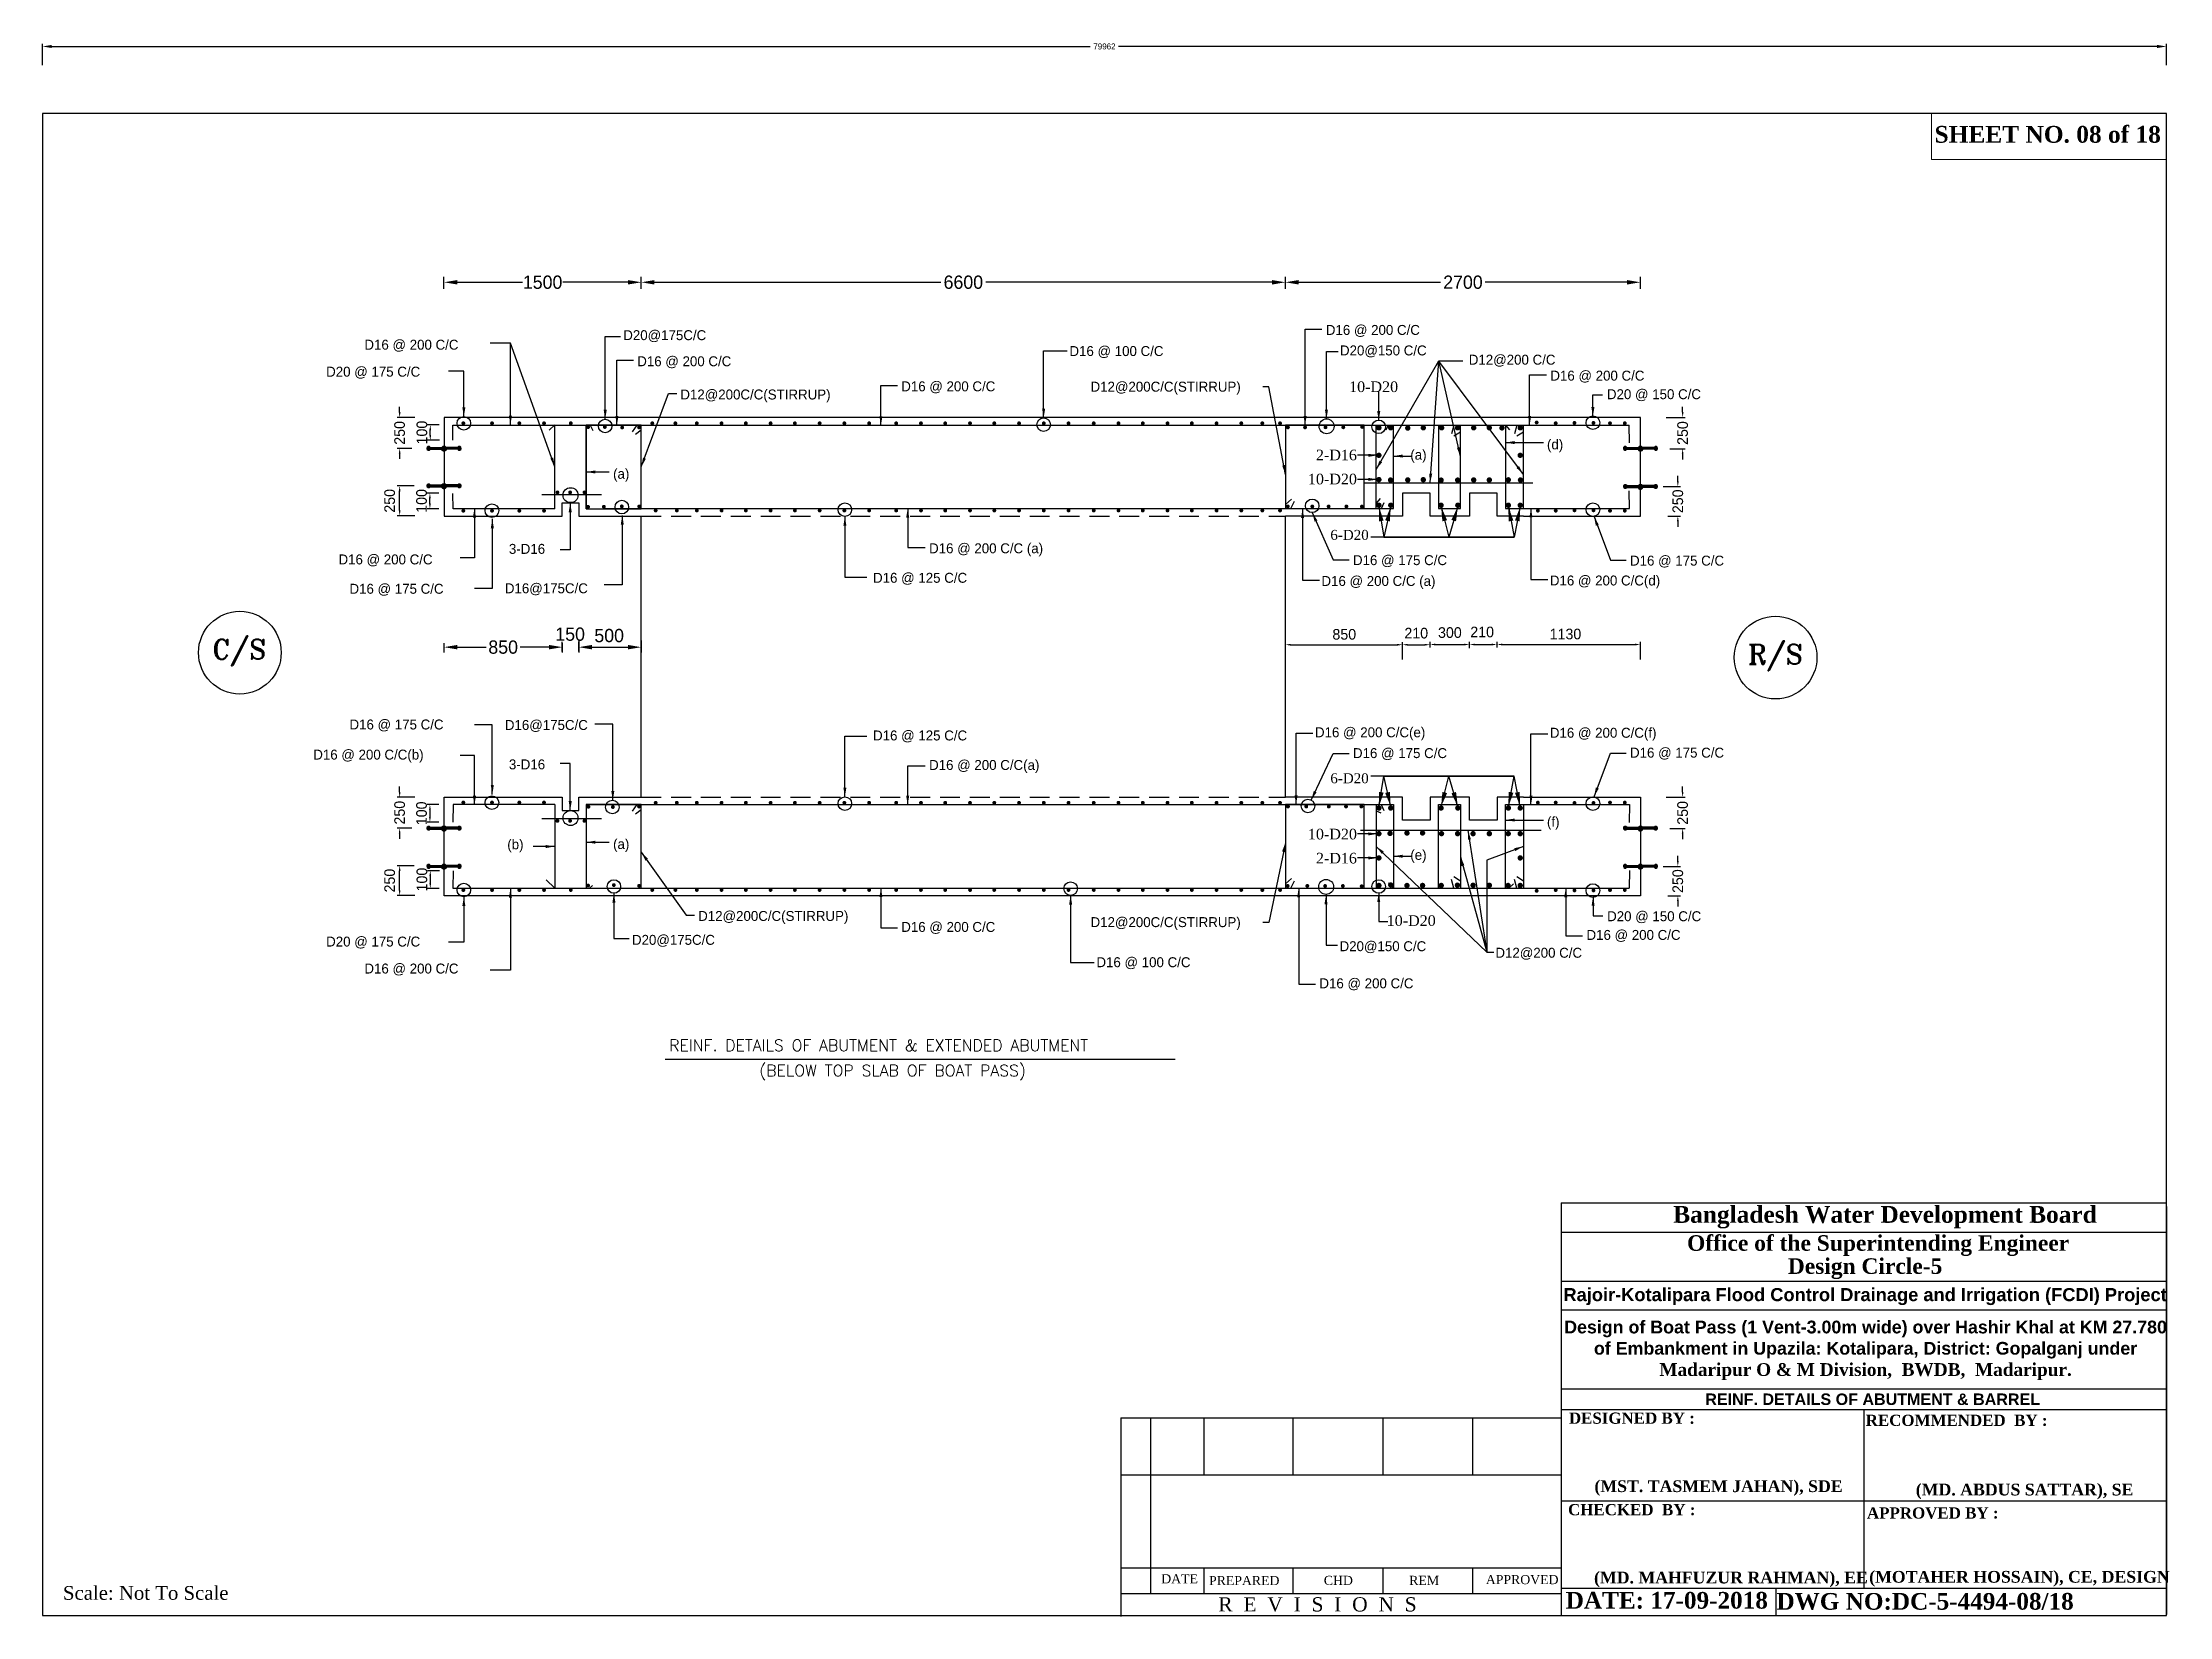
# Model space of a CAD drawing. Extents: x -1206532 to 786809, y -4288605 to 172932.
# Drawn here: x -371148 to -291070, y -4266055 to -4206809 of the extents above; entities that cross this region are included whole.
import ezdxf

# ---------------------------------------------------------------- set-up
doc = ezdxf.new("R2010")
doc.units = 0
doc.header["$LTSCALE"] = 300
doc.header["$MEASUREMENT"] = 0
doc.linetypes.add('ACAD_ISO02W100', pattern=[15, 12, -3])
doc.linetypes.add('DASHED', pattern=[0.75, 0.5, -0.25])
doc.layers.get('0').update_dxf_attribs({"linetype": 'CONTINUOUS'})
doc.layers.get('DEFPOINTS').update_dxf_attribs({"linetype": 'CONTINUOUS'})
doc.layers.add('Left Bank Profile', color=7, linetype='CONTINUOUS', lineweight=25)
doc.layers.add('Other line', color=7, linetype='CONTINUOUS', lineweight=15)
doc.layers.add('LINE', color=7, linetype='CONTINUOUS')
doc.styles.add('BIG', font='ROMANT.SHX')
doc.styles.add('SMALL', font='ROMANS.SHX')
doc.dimstyles.new('3', dxfattribs={"dimtxt": 225, "dimasz": 350, "dimexe": 100, "dimexo": 25, "dimgap": 9, "dimtad": 0, "dimdec": 0, "dimzin": 0, "dimdsep": 46, "dimtxsty": 'Standard', "dimcen": 0, "dimclrd": 5, "dimclre": 6, "dimclrt": 1, "dimadec": 0, "dimazin": 0, "dimtfac": 1, "dimtdec": 0, "dimtofl": 0, "dimtmove": 2, "dimatfit": 3, "dimfxl": 1, "dimtolj": 1, "dimtzin": 0, "dimarcsym": 0})

msp = doc.modelspace()

# ---------------------------------------------------------------- texts
at = {"linetype": 'ByBlock', "lineweight": 30, "char_height": 400, "width": 2398.89087}
for s, insert, attachment_point in [('{\\fTimes New Roman|b0|i0|c0|p18;10-D20}', (-320110.061, -4219565.256), 3), ('{\\fTimes New Roman|b0|i0|c0|p18;2-D16}', (-321660.85, -4222133.541), 3), ('{\\fTimes New Roman|b0|i0|c0|p18;10-D20}', (-321660.85, -4223039.525), 3), ('{\\fTimes New Roman|b0|i0|c0|p18;10-D20}', (-321660.85, -4236810.226), 9), ('{\\fTimes New Roman|b0|i0|c0|p18;2-D16}', (-321660.85, -4237716.209), 9), ('{\\fTimes New Roman|b0|i0|c0|p18;10-D20}', (-318694.061, -4240067.494), 9)]:
    msp.add_mtext(s, dxfattribs=dict(at, insert=insert, attachment_point=attachment_point))
at = {"linetype": 'ACAD_ISO02W100', "lineweight": 30, "insert": (-370379.174, -4264909.965), "char_height": 517.8814, "width": 18602.1315, "attachment_point": 1}
msp.add_mtext('{\\fTimes New Roman|b0|i0|c0|p18;Scale: Not To Scale}', dxfattribs=at)
at = {"layer": 'LINE'}
for s, p in [('D20@175C/C', (-349283.836, -4218011.196)), ('D16 @ 200 C/C', (-322831.911, -4217814.462)), ('D16 @ 200 C/C', (-359029.1, -4218370.818)), ('D16 @ 100 C/C', (-332484.937, -4218609.328)), ('D20@150 C/C', (-322299.526, -4218585.962)), ('D20 @ 175 C/C', (-360469.526, -4219385.842)), ('D16 @ 200 C/C', (-348757.303, -4218993.662)), ('D12@200 C/C', (-317449.39, -4218934.04)), ('D16 @ 200 C/C', (-314378.086, -4219534.408)), ('D12@200C/C(STIRRUP)', (-347134.303, -4220244.662)), ('D16 @ 200 C/C', (-338817.303, -4219937.662)), ('D12@200C/C(STIRRUP)', (-331690.303, -4219950.174)), ('D20 @ 150 C/C', (-312249.497, -4220233.594)), ('(a)', (-319651.348, -4222511.076)), ('(d)', (-314506.634, -4222122.275)), ('(a)', (-349666.755, -4223229.275)), (' 3-D16 ', (-353727.683, -4226055.817)), ('D16 @ 200 C/C (a)', (-337769.197, -4226034.112)), ('D16 @ 200 C/C', (-360004.348, -4226453.003)), ('D16 @ 175 C/C', (-321810.507, -4226480.16)), ('D16 @ 175 C/C', (-311379.579, -4226497.573)), ('D16 @ 175 C/C', (-359590.754, -4227557.661)), ('D16@175C/C', (-353740.985, -4227539.545)), ('D16 @ 125 C/C', (-339878.632, -4227144.758)), ('D16 @ 200 C/C (a)', (-322996.627, -4227263.779)), ('D16 @ 200 C/C(d)', (-314397.212, -4227246.362)), ('D16 @ 175 C/C', (-359590.754, -4232666.489)), ('D16@175C/C', (-353740.985, -4232684.606)), ('D16 @ 125 C/C', (-339878.632, -4233079.392)), ('D16 @ 200 C/C(e)', (-323240.627, -4232960.372)), ('D16 @ 200 C/C(f)', (-314397.212, -4232977.788)), ('D16 @ 200 C/C(b)', (-360954.348, -4233800.147)), ('D16 @ 175 C/C', (-321810.507, -4233743.99)), ('D16 @ 175 C/C', (-311379.579, -4233726.577)), (' 3-D16 ', (-353727.683, -4234168.333)), ('D16 @ 200 C/C(a)', (-337769.197, -4234190.038)), ('(f)', (-314506.634, -4236331.275)), ('(b)', (-353650.348, -4237178.147)), ('(a)', (-349666.755, -4237166.275)), ('(e)', (-319651.348, -4237574.076)), ('D12@200C/C(STIRRUP)', (-346463.303, -4239873.662)), ('D16 @ 200 C/C', (-338817.303, -4240286.489)), ('D12@200C/C(STIRRUP)', (-331690.303, -4240106.174)), ('D20 @ 150 C/C', (-312241.497, -4239883.557)), ('D20 @ 175 C/C', (-360469.526, -4240838.308)), ('D20@175C/C', (-348955.836, -4240772.954)), ('D20@150 C/C', (-322314.603, -4241012.304)), ('D12@200 C/C', (-316447.39, -4241259.11)), ('D16 @ 200 C/C', (-313018.086, -4240587.742)), ('D16 @ 200 C/C', (-359029.1, -4241853.333)), ('D16 @ 100 C/C', (-331468.937, -4241614.822)), ('D16 @ 200 C/C', (-323073.911, -4242409.689))]:
    msp.add_text(s, height=374.4, dxfattribs=at).set_placement(p)
at = {"layer": 'LINE', "style": 'BIG'}
for s, height, p in [('C/S', 738.342, (-364759.575, -4230018.529)), ('R/S', 738.342, (-306940.43, -4230203.671)), ('REINF. DETAILS OF ABUTMENT & EXTENDED ABUTMENT ', 432, (-347554.724, -4244773.196)), ('(BELOW TOP SLAB OF BOAT PASS)', 432, (-344161.524, -4245721.502))]:
    msp.add_text(s, height=height, dxfattribs=at).set_placement(p)
at = {"layer": 'LINE', "insert": (-299913.964, -4209948.035), "char_height": 632.4912, "width": 8954.89283, "attachment_point": 1, "style": 'SMALL'}
msp.add_mtext('{\\fTimes New Roman|b1|i0|c0|p18;SHEET NO. 08 of 18}', dxfattribs=at)
at = {"layer": 'LINE', "char_height": 374.4, "width": 2398.89087}
for insert, attachment_point in [((-322661.787, -4225154.177), 1), ((-322661.787, -4234695.573), 7)]:
    msp.add_mtext('{\\fTimes New Roman|b0|i0|c0|p18;6-D20}', dxfattribs=dict(at, insert=insert, attachment_point=attachment_point))
at = {"layer": 'LINE', "lineweight": 25, "attachment_point": 8}
for s, insert, char_height, width in [('{\\fTimes New Roman|b1|i0|c0|p18;Bangladesh Water Development Board}', (-301779.406, -4251450.625), 632.4912, 24585.49783), ('{\\fTimes New Roman|b1|i0|c0|p18;Office of the Superintending Engineer}', (-302038.581, -4252487.561), 585.13308, 23400.83077), ('{\\fTimes New Roman|b1|i0|c0|p18;Design Circle-5}', (-302531.014, -4253355.982), 585.13308, 23400.83077), ('{\\fArial|b1|i0|c0|p34;Rajoir-Kotalipara Flood Control Drainage and Irrigation (FCDI) Project}', (-302529.8, -4254337.587), 491.9376, 22830.0788), ('\\pt0.00539;{\\fArial|b1|i0|c0|p34;Design of Boat Pass (1 Vent-3.00m wide) over Hashir Khal at KM 27.780 of Embankment in Upazila: Kotalipara, District: Gopalganj under \\P\\ptz;\\fTimes New Roman|b1|i0|c0|p18;Madaripur O & M Division,  BWDB,  Madaripur.}', (-302511.835, -4257156.237), 480, 22959.98776), ('{\\fArial|b1|i0|c0|p34;REINF. DETAILS OF ABUTMENT & BARREL}', (-302243.973, -4258101.255), 433.10779, 20554.12932)]:
    msp.add_mtext(s, dxfattribs=dict(at, insert=insert, char_height=char_height, width=width))
at = {"layer": 'LINE', "lineweight": 25, "attachment_point": 1}
for s, insert, char_height in [('{\\fTimes New Roman|b1|i0|c0|p18;DESIGNED BY :}', (-313681.172, -4258379.184), 421.6608), ('{\\fTimes New Roman|b1|i0|c0|p18;RECOMMENDED  BY :}', (-302507.997, -4258460.478), 421.6608), ('{\\fTimes New Roman|b1|i0|c0|p18;\\C0;(MST. TASMEM JAHAN), SDE}', (-312717.977, -4260929.493), 442.74384), ('{\\fTimes New Roman|b1|i0|c0|p18;\\C0;(MD. ABDUS SATTAR), SE}', (-300619.615, -4261057.38), 442.74384), ('{\\fTimes New Roman|b1|i0|c0|p18;CHECKED  BY :}', (-313712.502, -4261823.784), 421.6608), ('{\\fTimes New Roman|b1|i0|c0|p18;APPROVED BY :}', (-302459.729, -4261949.51), 421.6608), ('{\\fTimes New Roman|b0|i0|c0|p18;DATE }', (-329028.388, -4264465.505), 343.03754), ('{\\fTimes New Roman|b0|i0|c0|p18;PREPARED\\fTimes New Roman|b1|i0|c0|p18; }', (-327228.045, -4264532.913), 343.03754), ('{\\fTimes New Roman|b0|i0|c0|p18;CHD}', (-322906.886, -4264525.7), 343.03754), ('{\\fTimes New Roman|b0|i0|c0|p18; REM }', (-319820.935, -4264525.7), 343.03754), ('{\\fTimes New Roman|b0|i0|c0|p18;APPROVED}', (-316807.767, -4264496.214), 343.03754), ('{\\fTimes New Roman|b1|i0|c0|p18;\\C0;(MD. MAHFUZUR RAHMAN), EE}', (-312734.427, -4264369.491), 442.74384), ('{\\fTimes New Roman|b1|i0|c0|p18;\\C0;(MOTAHER HOSSAIN), CE, DESIGN}', (-302375.111, -4264341.365), 442.74384), ('{\\fTimes New Roman|b0|i0|c0|p18;R  E  V  I  S  I  O  N  S}', (-326878.956, -4265331.435), 535.99616), ('{\\fTimes New Roman|b1|i0|c0|p18;DATE: 17-09-2018}', (-313800.366, -4265132.96), 627.71753), ('{\\fTimes New Roman|b1|i0|c0|p18; DWG NO:DC-5-4494-08/18}', (-306103.03, -4265172.576), 627.71753)]:
    msp.add_mtext(s, dxfattribs=dict(at, insert=insert, char_height=char_height))

# ---------------------------------------------------------------- blocks, each defined once
blk = doc.blocks.new('*D509')
at = {"layer": 'DEFPOINTS', "color": 0, "lineweight": 30}
for p in [(-291186, -4206957), (-371148, -4209476), (-291186, -4209476)]:
    blk.add_point(p, dxfattribs=at)
at = {"layer": 'Other line', "color": 0, "linetype": 'ByBlock', "lineweight": -2}
for p, q in [((-371148, -4207657), (-371148, -4206857)), ((-291186, -4207657), (-291186, -4206857))]:
    blk.add_line(p, q, dxfattribs=at)
at = {"layer": 'Other line', "linetype": 'ByBlock', "lineweight": -2}
for p, q in [((-370798, -4206957), (-331701, -4206957)), ((-291536, -4206957), (-330633, -4206957))]:
    blk.add_line(p, q, dxfattribs=at)
at = {"layer": 'Other line', "lineweight": 30}
for points in [[(-370798, -4206898), (-370798, -4207015), (-371148, -4206957)], [(-291536, -4206898), (-291536, -4207015), (-291186, -4206957)]]:
    blk.add_solid(points, dxfattribs=at)
at = {"layer": 'Other line', "color": 0, "lineweight": 30, "insert": (-331167, -4206957), "char_height": 225, "attachment_point": 5}
blk.add_mtext('\\A1;79962', dxfattribs=at)
blk = doc.blocks.new('*D601')
at = {"layer": 'DEFPOINTS', "color": 0, "lineweight": 30}
for p in [(-356563, -4223768), (-356199, -4223768), (-356196, -4224358)]:
    blk.add_point(p, dxfattribs=at)
at = {"layer": 'LINE', "color": 0, "lineweight": -2}
for p, q in [((-356224, -4223768), (-356663, -4223768)), ((-356563, -4224158), (-356563, -4223968)), ((-356221, -4224358), (-356663, -4224358))]:
    blk.add_line(p, q, dxfattribs=at)
at = {"layer": 'LINE', "color": 0, "lineweight": 30}
for points in [[(-356597, -4223968), (-356530, -4223968), (-356563, -4223768)], [(-356597, -4224158), (-356530, -4224158), (-356563, -4224358)]]:
    blk.add_solid(points, dxfattribs=at)
at = {"layer": 'LINE', "color": 0, "insert": (-356877, -4224063), "char_height": 400, "attachment_point": 5, "rotation": 90}
blk.add_mtext('\\A1;100', dxfattribs=at)
blk = doc.blocks.new('*D602')
at = {"layer": 'DEFPOINTS', "color": 0, "lineweight": 30}
for p in [(-356549, -4221200), (-356185, -4221200), (-356182, -4221782)]:
    blk.add_point(p, dxfattribs=at)
at = {"layer": 'LINE', "color": 0, "lineweight": -2}
for p, q in [((-356210, -4221200), (-356649, -4221200)), ((-356549, -4221582), (-356549, -4221400)), ((-356207, -4221782), (-356649, -4221782))]:
    blk.add_line(p, q, dxfattribs=at)
at = {"layer": 'LINE', "color": 0, "lineweight": 30}
for points in [[(-356583, -4221400), (-356516, -4221400), (-356549, -4221200)], [(-356583, -4221582), (-356516, -4221582), (-356549, -4221782)]]:
    blk.add_solid(points, dxfattribs=at)
at = {"layer": 'LINE', "color": 0, "insert": (-356863, -4221491), "char_height": 400, "attachment_point": 5, "rotation": 90}
blk.add_mtext('\\A1;100', dxfattribs=at)
blk = doc.blocks.new('*D684')
at = {"layer": 'DEFPOINTS', "color": 0, "lineweight": 30}
for p in [(-356196, -4235491), (-356563, -4236157), (-356199, -4236157)]:
    blk.add_point(p, dxfattribs=at)
at = {"layer": 'LINE', "color": 0, "lineweight": -2}
for p, q in [((-356221, -4235491), (-356663, -4235491)), ((-356563, -4235691), (-356563, -4235957)), ((-356224, -4236157), (-356663, -4236157))]:
    blk.add_line(p, q, dxfattribs=at)
at = {"layer": 'LINE', "color": 0, "lineweight": 30}
for points in [[(-356597, -4235691), (-356530, -4235691), (-356563, -4235491)], [(-356597, -4235957), (-356530, -4235957), (-356563, -4236157)]]:
    blk.add_solid(points, dxfattribs=at)
at = {"layer": 'LINE', "color": 0, "insert": (-356877, -4235824), "char_height": 400, "attachment_point": 5, "rotation": 90}
blk.add_mtext('\\A1;100', dxfattribs=at)
blk = doc.blocks.new('*D685')
at = {"layer": 'DEFPOINTS', "color": 0, "lineweight": 30}
for p in [(-356182, -4237984), (-356549, -4238650), (-356185, -4238650)]:
    blk.add_point(p, dxfattribs=at)
at = {"layer": 'LINE', "color": 0, "lineweight": -2}
for p, q in [((-356207, -4237984), (-356649, -4237984)), ((-356549, -4238184), (-356549, -4238450)), ((-356210, -4238650), (-356649, -4238650))]:
    blk.add_line(p, q, dxfattribs=at)
at = {"layer": 'LINE', "color": 0, "lineweight": 30}
for points in [[(-356583, -4238184), (-356516, -4238184), (-356549, -4237984)], [(-356583, -4238450), (-356516, -4238450), (-356549, -4238650)]]:
    blk.add_solid(points, dxfattribs=at)
at = {"layer": 'LINE', "color": 0, "insert": (-356863, -4238317), "char_height": 400, "attachment_point": 5, "rotation": 90}
blk.add_mtext('\\A1;100', dxfattribs=at)
blk = doc.blocks.new('*D867')
at = {"layer": 'DEFPOINTS', "color": 0, "lineweight": 30}
for p in [(-324353, -4215833), (-348608, -4216417), (-324353, -4216417)]:
    blk.add_point(p, dxfattribs=at)
at = {"layer": 'LINE', "color": 7, "lineweight": -2}
for p, q in [((-348608, -4216083), (-348608, -4215633)), ((-348108, -4215833), (-337322, -4215833)), ((-324853, -4215833), (-335638, -4215833)), ((-324353, -4216083), (-324353, -4215633))]:
    blk.add_line(p, q, dxfattribs=at)
at = {"layer": 'LINE', "color": 7, "lineweight": 30}
for points in [[(-348108, -4215750), (-348108, -4215917), (-348608, -4215833)], [(-324853, -4215750), (-324853, -4215917), (-324353, -4215833)]]:
    blk.add_solid(points, dxfattribs=at)
at = {"layer": 'LINE', "color": 7, "lineweight": 30, "insert": (-336480, -4215833), "char_height": 500, "attachment_point": 5}
blk.add_mtext('\\A1;6600', dxfattribs=at)
blk = doc.blocks.new('*D868')
at = {"layer": 'DEFPOINTS', "color": 0, "lineweight": 30}
for p in [(-310988, -4215833), (-324353, -4216224), (-310988, -4216224)]:
    blk.add_point(p, dxfattribs=at)
at = {"layer": 'LINE', "color": 7, "lineweight": -2}
for p, q in [((-324353, -4216083), (-324353, -4215633)), ((-323853, -4215833), (-318512, -4215833)), ((-311488, -4215833), (-316828, -4215833)), ((-310988, -4216083), (-310988, -4215633))]:
    blk.add_line(p, q, dxfattribs=at)
at = {"layer": 'LINE', "color": 7, "lineweight": 30}
for points in [[(-323853, -4215750), (-323853, -4215917), (-324353, -4215833)], [(-311488, -4215750), (-311488, -4215917), (-310988, -4215833)]]:
    blk.add_solid(points, dxfattribs=at)
at = {"layer": 'LINE', "color": 7, "lineweight": 30, "insert": (-317670, -4215833), "char_height": 500, "attachment_point": 5}
blk.add_mtext('\\A1;2700', dxfattribs=at)
blk = doc.blocks.new('*D869')
at = {"layer": 'DEFPOINTS', "color": 0, "lineweight": 30}
for p in [(-348608, -4215833), (-356033, -4216336), (-348608, -4216336)]:
    blk.add_point(p, dxfattribs=at)
at = {"layer": 'LINE', "color": 7, "lineweight": -2}
for p, q in [((-356033, -4216083), (-356033, -4215633)), ((-355533, -4215833), (-353079, -4215833)), ((-349108, -4215833), (-351561, -4215833)), ((-348608, -4216083), (-348608, -4215633))]:
    blk.add_line(p, q, dxfattribs=at)
at = {"layer": 'LINE', "color": 7, "lineweight": 30}
for points in [[(-355533, -4215750), (-355533, -4215917), (-356033, -4215833)], [(-349108, -4215750), (-349108, -4215917), (-348608, -4215833)]]:
    blk.add_solid(points, dxfattribs=at)
at = {"layer": 'LINE', "color": 7, "lineweight": 30, "insert": (-352320, -4215833), "char_height": 500, "attachment_point": 5}
blk.add_mtext('\\A1;1500', dxfattribs=at)
blk = doc.blocks.new('*D870')
at = {"layer": 'DEFPOINTS', "color": 0, "lineweight": 30}
for p in [(-350959, -4229283), (-348608, -4229283), (-348608, -4229569)]:
    blk.add_point(p, dxfattribs=at)
at = {"layer": 'LINE', "color": 7, "lineweight": -2}
for p, q in [((-350959, -4229319), (-350959, -4229769)), ((-350459, -4229569), (-349108, -4229569)), ((-348608, -4229319), (-348608, -4229769))]:
    blk.add_line(p, q, dxfattribs=at)
at = {"layer": 'LINE', "color": 7, "lineweight": 30}
for points in [[(-350459, -4229485), (-350459, -4229652), (-350959, -4229569)], [(-349108, -4229485), (-349108, -4229652), (-348608, -4229569)]]:
    blk.add_solid(points, dxfattribs=at)
at = {"layer": 'LINE', "color": 7, "lineweight": 30, "insert": (-349814, -4229134), "char_height": 500, "attachment_point": 5}
blk.add_mtext('\\A1;500', dxfattribs=at)
blk = doc.blocks.new('*D871')
at = {"layer": 'DEFPOINTS', "color": 0, "lineweight": 30}
for p in [(-350959, -4229569), (-351578, -4229731), (-350959, -4229731)]:
    blk.add_point(p, dxfattribs=at)
at = {"layer": 'LINE', "color": 7, "lineweight": -2}
for p, q in [((-352078, -4229569), (-352578, -4229569)), ((-351578, -4229726), (-351578, -4229369)), ((-350959, -4229726), (-350959, -4229369)), ((-350459, -4229569), (-349959, -4229569))]:
    blk.add_line(p, q, dxfattribs=at)
at = {"layer": 'LINE', "color": 7, "lineweight": 30}
for points in [[(-352078, -4229485), (-352078, -4229652), (-351578, -4229569)], [(-350459, -4229485), (-350459, -4229652), (-350959, -4229569)]]:
    blk.add_solid(points, dxfattribs=at)
at = {"layer": 'LINE', "color": 7, "lineweight": 30, "insert": (-351284, -4229082), "char_height": 500, "attachment_point": 5}
blk.add_mtext('\\A1;150', dxfattribs=at)
blk = doc.blocks.new('*D872')
at = {"layer": 'DEFPOINTS', "color": 0, "lineweight": 30}
for p in [(-356033, -4229417), (-356033, -4229569), (-351578, -4229417)]:
    blk.add_point(p, dxfattribs=at)
at = {"layer": 'LINE', "color": 7, "lineweight": -2}
for p, q in [((-356033, -4229422), (-356033, -4229769)), ((-355533, -4229569), (-354439, -4229569)), ((-352078, -4229569), (-353171, -4229569)), ((-351578, -4229422), (-351578, -4229769))]:
    blk.add_line(p, q, dxfattribs=at)
at = {"layer": 'LINE', "color": 7, "lineweight": 30}
for points in [[(-355533, -4229485), (-355533, -4229652), (-356033, -4229569)], [(-352078, -4229485), (-352078, -4229652), (-351578, -4229569)]]:
    blk.add_solid(points, dxfattribs=at)
at = {"layer": 'LINE', "color": 7, "lineweight": 30, "insert": (-353805, -4229569), "char_height": 500, "attachment_point": 5}
blk.add_mtext('\\A1;850', dxfattribs=at)
blk = doc.blocks.new('*D873')
at = {"layer": 'DEFPOINTS', "color": 0, "lineweight": 30}
for p in [(-319947, -4229618), (-318908, -4229477), (-318908, -4229534)]:
    blk.add_point(p, dxfattribs=at)
at = {"layer": 'LINE', "color": 0, "lineweight": -2}
for p, q in [((-319947, -4229593), (-319947, -4229377)), ((-319747, -4229477), (-319108, -4229477)), ((-318908, -4229509), (-318908, -4229377))]:
    blk.add_line(p, q, dxfattribs=at)
at = {"layer": 'LINE', "color": 0, "lineweight": 30}
for points in [[(-319747, -4229443), (-319747, -4229510), (-319947, -4229477)], [(-319108, -4229443), (-319108, -4229510), (-318908, -4229477)]]:
    blk.add_solid(points, dxfattribs=at)
at = {"layer": 'LINE', "color": 0, "insert": (-319428, -4229043), "char_height": 400, "attachment_point": 5}
blk.add_mtext('\\A1;210', dxfattribs=at)
blk = doc.blocks.new('*D874')
at = {"layer": 'DEFPOINTS', "color": 0, "lineweight": 30}
for p in [(-318908, -4229610), (-317423, -4229468), (-317423, -4229636)]:
    blk.add_point(p, dxfattribs=at)
at = {"layer": 'LINE', "color": 0, "lineweight": -2}
for p, q in [((-318908, -4229585), (-318908, -4229368)), ((-318708, -4229468), (-317623, -4229468)), ((-317423, -4229611), (-317423, -4229368))]:
    blk.add_line(p, q, dxfattribs=at)
at = {"layer": 'LINE', "color": 0, "lineweight": 30}
for points in [[(-318708, -4229435), (-318708, -4229502), (-318908, -4229468)], [(-317623, -4229435), (-317623, -4229502), (-317423, -4229468)]]:
    blk.add_solid(points, dxfattribs=at)
at = {"layer": 'LINE', "color": 0, "insert": (-318162, -4229021), "char_height": 400, "attachment_point": 5}
blk.add_mtext('\\A1;300', dxfattribs=at)
blk = doc.blocks.new('*D875')
at = {"layer": 'DEFPOINTS', "color": 0, "lineweight": 30}
for p in [(-317423, -4229610), (-316383, -4229468), (-316383, -4229525)]:
    blk.add_point(p, dxfattribs=at)
at = {"layer": 'LINE', "color": 0, "lineweight": -2}
for p, q in [((-317423, -4229585), (-317423, -4229368)), ((-317223, -4229468), (-316583, -4229468)), ((-316383, -4229500), (-316383, -4229368))]:
    blk.add_line(p, q, dxfattribs=at)
at = {"layer": 'LINE', "color": 0, "lineweight": 30}
for points in [[(-317223, -4229435), (-317223, -4229502), (-317423, -4229468)], [(-316583, -4229435), (-316583, -4229502), (-316383, -4229468)]]:
    blk.add_solid(points, dxfattribs=at)
at = {"layer": 'LINE', "color": 0, "insert": (-316947, -4228999), "char_height": 400, "attachment_point": 5}
blk.add_mtext('\\A1;210', dxfattribs=at)
blk = doc.blocks.new('*D876')
at = {"layer": 'DEFPOINTS', "color": 0, "lineweight": 30}
for p in [(-316383, -4229610), (-310988, -4229468), (-310988, -4230053)]:
    blk.add_point(p, dxfattribs=at)
at = {"layer": 'LINE', "color": 0, "lineweight": -2}
for p, q in [((-316383, -4229585), (-316383, -4229368)), ((-316183, -4229468), (-311188, -4229468)), ((-310988, -4230028), (-310988, -4229368))]:
    blk.add_line(p, q, dxfattribs=at)
at = {"layer": 'LINE', "color": 0, "lineweight": 30}
for points in [[(-316183, -4229435), (-316183, -4229502), (-316383, -4229468)], [(-311188, -4229435), (-311188, -4229502), (-310988, -4229468)]]:
    blk.add_solid(points, dxfattribs=at)
at = {"layer": 'LINE', "color": 0, "insert": (-313810, -4229076), "char_height": 400, "attachment_point": 5}
blk.add_mtext('\\A1;1130', dxfattribs=at)
blk = doc.blocks.new('*D877')
at = {"layer": 'DEFPOINTS', "color": 0, "lineweight": 30}
for p in [(-319947, -4229477), (-324353, -4229778), (-319947, -4230061)]:
    blk.add_point(p, dxfattribs=at)
at = {"layer": 'LINE', "color": 0, "lineweight": -2}
for p, q in [((-324353, -4229753), (-324353, -4229377)), ((-324153, -4229477), (-320147, -4229477)), ((-319947, -4230036), (-319947, -4229377))]:
    blk.add_line(p, q, dxfattribs=at)
at = {"layer": 'LINE', "color": 0, "lineweight": 30}
for points in [[(-324153, -4229443), (-324153, -4229510), (-324353, -4229477)], [(-320147, -4229443), (-320147, -4229510), (-319947, -4229477)]]:
    blk.add_solid(points, dxfattribs=at)
at = {"layer": 'LINE', "color": 0, "insert": (-322137, -4229087), "char_height": 400, "attachment_point": 5}
blk.add_mtext('\\A1;850', dxfattribs=at)
blk = doc.blocks.new('*D993')
at = {"layer": 'DEFPOINTS', "color": 0, "lineweight": 30}
for p in [(-310042, -4220920), (-309900, -4222098), (-309398, -4222098)]:
    blk.add_point(p, dxfattribs=at)
at = {"layer": 'LINE', "color": 0, "lineweight": -2}
for p, q in [((-309398, -4220720), (-309398, -4220520)), ((-310017, -4220920), (-309298, -4220920)), ((-309875, -4222098), (-309298, -4222098)), ((-309398, -4222298), (-309398, -4222498))]:
    blk.add_line(p, q, dxfattribs=at)
at = {"layer": 'LINE', "color": 0, "lineweight": 30}
for points in [[(-309431, -4220720), (-309365, -4220720), (-309398, -4220920)], [(-309431, -4222298), (-309365, -4222298), (-309398, -4222098)]]:
    blk.add_solid(points, dxfattribs=at)
at = {"layer": 'LINE', "color": 0, "insert": (-309398, -4221509), "char_height": 400, "attachment_point": 5, "rotation": 90}
blk.add_mtext('\\A1;250', dxfattribs=at)
blk = doc.blocks.new('*D994')
at = {"layer": 'DEFPOINTS', "color": 0, "lineweight": 30}
for p in [(-310155, -4223524), (-309579, -4223524), (-309975, -4224633)]:
    blk.add_point(p, dxfattribs=at)
at = {"layer": 'LINE', "color": 0, "lineweight": -2}
for p, q in [((-309579, -4223324), (-309579, -4223124)), ((-310130, -4223524), (-309479, -4223524)), ((-309950, -4224633), (-309479, -4224633)), ((-309579, -4224833), (-309579, -4225033))]:
    blk.add_line(p, q, dxfattribs=at)
at = {"layer": 'LINE', "color": 0, "lineweight": 30}
for points in [[(-309612, -4223324), (-309546, -4223324), (-309579, -4223524)], [(-309612, -4224833), (-309546, -4224833), (-309579, -4224633)]]:
    blk.add_solid(points, dxfattribs=at)
at = {"layer": 'LINE', "color": 0, "insert": (-309579, -4224078), "char_height": 400, "attachment_point": 5, "rotation": 90}
blk.add_mtext('\\A1;250', dxfattribs=at)
blk = doc.blocks.new('*D996')
at = {"layer": 'DEFPOINTS', "color": 0, "lineweight": 30}
for p in [(-357702, -4220920), (-357102, -4220920), (-357217, -4222084)]:
    blk.add_point(p, dxfattribs=at)
at = {"layer": 'LINE', "color": 0, "lineweight": -2}
for p, q in [((-357702, -4220720), (-357702, -4220520)), ((-357127, -4220920), (-357802, -4220920)), ((-357242, -4222084), (-357802, -4222084)), ((-357702, -4222284), (-357702, -4222484))]:
    blk.add_line(p, q, dxfattribs=at)
at = {"layer": 'LINE', "color": 0, "lineweight": 30}
for points in [[(-357736, -4220720), (-357669, -4220720), (-357702, -4220920)], [(-357736, -4222284), (-357669, -4222284), (-357702, -4222084)]]:
    blk.add_solid(points, dxfattribs=at)
at = {"layer": 'LINE', "color": 0, "insert": (-357702, -4221502), "char_height": 400, "attachment_point": 5, "rotation": 90}
blk.add_mtext('\\A1;250', dxfattribs=at)
blk = doc.blocks.new('*D997')
at = {"layer": 'DEFPOINTS', "color": 0, "lineweight": 30}
for p in [(-357702, -4223500), (-357129, -4223500), (-357103, -4224619)]:
    blk.add_point(p, dxfattribs=at)
at = {"layer": 'LINE', "color": 0, "lineweight": -2}
for p, q in [((-357154, -4223500), (-357802, -4223500)), ((-357702, -4224419), (-357702, -4223700)), ((-357128, -4224619), (-357802, -4224619))]:
    blk.add_line(p, q, dxfattribs=at)
at = {"layer": 'LINE', "color": 0, "lineweight": 30}
for points in [[(-357736, -4223700), (-357669, -4223700), (-357702, -4223500)], [(-357736, -4224419), (-357669, -4224419), (-357702, -4224619)]]:
    blk.add_solid(points, dxfattribs=at)
at = {"layer": 'LINE', "color": 0, "insert": (-358077, -4224060), "char_height": 400, "attachment_point": 5, "rotation": 90}
blk.add_mtext('\\A1;250', dxfattribs=at)
blk = doc.blocks.new('*D998')
at = {"layer": 'DEFPOINTS', "color": 0, "lineweight": 30}
for p in [(-357702, -4235217), (-357102, -4235217), (-357217, -4236381)]:
    blk.add_point(p, dxfattribs=at)
at = {"layer": 'LINE', "color": 0, "lineweight": -2}
for p, q in [((-357127, -4235217), (-357802, -4235217)), ((-357702, -4235017), (-357702, -4234817)), ((-357242, -4236381), (-357802, -4236381)), ((-357702, -4236581), (-357702, -4236781))]:
    blk.add_line(p, q, dxfattribs=at)
at = {"layer": 'LINE', "color": 0, "lineweight": 30}
for points in [[(-357736, -4235017), (-357669, -4235017), (-357702, -4235217)], [(-357736, -4236581), (-357669, -4236581), (-357702, -4236381)]]:
    blk.add_solid(points, dxfattribs=at)
at = {"layer": 'LINE', "color": 0, "insert": (-357702, -4235799), "char_height": 400, "attachment_point": 5, "rotation": 90}
blk.add_mtext('\\A1;250', dxfattribs=at)
blk = doc.blocks.new('*D999')
at = {"layer": 'DEFPOINTS', "color": 0, "lineweight": 30}
for p in [(-357702, -4237796), (-357129, -4237796), (-357103, -4238916)]:
    blk.add_point(p, dxfattribs=at)
at = {"layer": 'LINE', "color": 0, "lineweight": -2}
for p, q in [((-357154, -4237796), (-357802, -4237796)), ((-357702, -4238716), (-357702, -4237996)), ((-357128, -4238916), (-357802, -4238916))]:
    blk.add_line(p, q, dxfattribs=at)
at = {"layer": 'LINE', "color": 0, "lineweight": 30}
for points in [[(-357736, -4237996), (-357669, -4237996), (-357702, -4237796)], [(-357736, -4238716), (-357669, -4238716), (-357702, -4238916)]]:
    blk.add_solid(points, dxfattribs=at)
at = {"layer": 'LINE', "color": 0, "insert": (-358077, -4238356), "char_height": 400, "attachment_point": 5, "rotation": 90}
blk.add_mtext('\\A1;250', dxfattribs=at)
blk = doc.blocks.new('*D1000')
at = {"layer": 'DEFPOINTS', "color": 0, "lineweight": 30}
for p in [(-310042, -4235217), (-309900, -4236394), (-309398, -4236394)]:
    blk.add_point(p, dxfattribs=at)
at = {"layer": 'LINE', "color": 0, "lineweight": -2}
for p, q in [((-310017, -4235217), (-309298, -4235217)), ((-309398, -4235017), (-309398, -4234817)), ((-309875, -4236394), (-309298, -4236394)), ((-309398, -4236594), (-309398, -4236794))]:
    blk.add_line(p, q, dxfattribs=at)
at = {"layer": 'LINE', "color": 0, "lineweight": 30}
for points in [[(-309431, -4235017), (-309365, -4235017), (-309398, -4235217)], [(-309431, -4236594), (-309365, -4236594), (-309398, -4236394)]]:
    blk.add_solid(points, dxfattribs=at)
at = {"layer": 'LINE', "color": 0, "insert": (-309398, -4235806), "char_height": 400, "attachment_point": 5, "rotation": 90}
blk.add_mtext('\\A1;250', dxfattribs=at)
blk = doc.blocks.new('*D1001')
at = {"layer": 'DEFPOINTS', "color": 0, "lineweight": 30}
for p in [(-310155, -4237820), (-309579, -4237820), (-309975, -4238929)]:
    blk.add_point(p, dxfattribs=at)
at = {"layer": 'LINE', "color": 0, "lineweight": -2}
for p, q in [((-309579, -4237620), (-309579, -4237420)), ((-310130, -4237820), (-309479, -4237820)), ((-309950, -4238929), (-309479, -4238929)), ((-309579, -4239129), (-309579, -4239329))]:
    blk.add_line(p, q, dxfattribs=at)
at = {"layer": 'LINE', "color": 0, "lineweight": 30}
for points in [[(-309612, -4237620), (-309546, -4237620), (-309579, -4237820)], [(-309612, -4239129), (-309546, -4239129), (-309579, -4238929)]]:
    blk.add_solid(points, dxfattribs=at)
at = {"layer": 'LINE', "color": 0, "insert": (-309579, -4238375), "char_height": 400, "attachment_point": 5, "rotation": 90}
blk.add_mtext('\\A1;250', dxfattribs=at)

# ---------------------------------------------------------------- dimensions: what is measured, and where the dimension line sits
at = {"layer": 'LINE', "lineweight": 30}
for base, p1, p2, text, picture, middle in [((-348607.544, -4215833.295), (-356032.544, -4216335.609), (-348607.544, -4216335.609), '1500', '*D869', (-352320.044, -4215833.295)), ((-324352.544, -4215833.295), (-348607.544, -4216416.701), (-324352.544, -4216416.701), '6600', '*D867', (-336480.044, -4215833.295)), ((-310987.544, -4215833.295), (-324352.544, -4216223.585), (-310987.544, -4216223.585), '2700', '*D868', (-317670.044, -4215833.295)), ((-356032.544, -4229568.776), (-351577.544, -4229416.791), (-356032.544, -4229416.791), '850', '*D872', (-353805.044, -4229568.776))]:
    dim = msp.add_linear_dim(base=base, p1=p1, p2=p2, text=text, dimstyle='3', override={"dimtxt": 500, "dimasz": 500, "dimexe": 200, "dimexo": 5, "dimdle": 250, "dimclrd": 7, "dimclre": 7, "dimclrt": 7, "dimfxl": 250, "dimfxlon": 1}, dxfattribs=at)
    dim.commit()
    dim.dimension.update_dxf_attribs({"geometry": picture, "text_midpoint": middle})
at = {"layer": 'LINE'}
for base, p1, p2, angle, text, picture, middle in [((-357702.312, -4220920.487), (-357216.894, -4222084.335), (-357102, -4220920.487), 270, '250', '*D996', (-357702.312, -4221502.411)), ((-309398, -4222098), (-310042, -4220920.487), (-309900, -4222098), 90, '250', '*D993', (-309398, -4221509.244)), ((-356549.312, -4221200.089), (-356182.107, -4221782), (-356184.886, -4221200.089), 270, '100', '*D602', (-356862.812, -4221491.045)), ((-309579, -4223524), (-309975, -4224632.987), (-310155, -4223524), 90, '250', '*D994', (-309579, -4224078.494)), ((-356563.222, -4223768), (-356196.018, -4224358.389), (-356198.797, -4223768), 270, '100', '*D601', (-356876.722, -4224063.195)), ((-357702.312, -4235216.763), (-357216.894, -4236380.611), (-357102, -4235216.763), 270, '250', '*D998', (-357702.312, -4235798.687)), ((-309398, -4236394.276), (-310042, -4235216.763), (-309900, -4236394.276), 90, '250', '*D1000', (-309398, -4235805.519)), ((-356563.222, -4236157.274), (-356196.018, -4235491.361), (-356198.797, -4236157.274), 90, '100', '*D684', (-356876.722, -4235824.318)), ((-309579, -4237820.276), (-309975, -4238929.263), (-310155, -4237820.276), 90, '250', '*D1001', (-309579, -4238374.769)), ((-356549.312, -4238649.661), (-356182.107, -4237983.748), (-356184.886, -4238649.661), 90, '100', '*D685', (-356862.812, -4238316.705))]:
    dim = msp.add_linear_dim(base=base, p1=p1, p2=p2, angle=angle, text=text, dimstyle='3', override={"dimtxt": 400, "dimasz": 200, "dimclrd": 0, "dimclre": 0, "dimclrt": 0, "dimfxl": 700}, dxfattribs=at)
    dim.commit()
    dim.dimension.update_dxf_attribs({"geometry": picture, "text_midpoint": middle})
for base, p1, p2, picture, middle in [((-357702.312, -4223500), (-357103, -4224619.322), (-357129, -4223500), '*D997', (-358077, -4224059.661)), ((-357702.312, -4237796.276), (-357103, -4238915.598), (-357129, -4237796.276), '*D999', (-358077, -4238355.937))]:
    dim = msp.add_linear_dim(base=base, p1=p1, p2=p2, angle=270, text='250', dimstyle='3', override={"dimtxt": 400, "dimasz": 200, "dimclrd": 0, "dimclre": 0, "dimclrt": 0, "dimfxl": 700}, dxfattribs=at)
    dim.commit()
    dim.dimension.update_dxf_attribs({"geometry": picture, "text_midpoint": middle, "dimtype": 160})
at = {"layer": 'LINE', "lineweight": 30}
for base, p1, p2, text, picture, middle in [((-350958.794, -4229568.776), (-351577.544, -4229731.07), (-350958.794, -4229731.07), '150', '*D871', (-351284.474, -4229081.871)), ((-348607.544, -4229568.776), (-350958.794, -4229283.166), (-348607.544, -4229283.166), '500', '*D870', (-349814, -4229134))]:
    dim = msp.add_linear_dim(base=base, p1=p1, p2=p2, text=text, dimstyle='3', override={"dimtxt": 500, "dimasz": 500, "dimexe": 200, "dimexo": 5, "dimdle": 250, "dimclrd": 7, "dimclre": 7, "dimclrt": 7, "dimfxl": 250, "dimfxlon": 1}, dxfattribs=at)
    dim.commit()
    dim.dimension.update_dxf_attribs({"geometry": picture, "text_midpoint": middle, "dimtype": 160})
at = {"layer": 'LINE'}
for base, p1, p2, text, picture, middle in [((-319947.044, -4229476.541), (-324352.544, -4229778.105), (-319947.044, -4230061.129), '850', '*D877', (-322137, -4229087)), ((-318907.544, -4229476.541), (-319947.044, -4229617.764), (-318907.544, -4229533.517), '210', '*D873', (-319428, -4229043)), ((-317422.544, -4229468.43), (-318907.544, -4229609.653), (-317422.544, -4229635.837), '300', '*D874', (-318162, -4229021)), ((-316383.044, -4229468.43), (-317422.544, -4229609.653), (-316383.044, -4229525.405), '210', '*D875', (-316947, -4228999)), ((-310987.544, -4229468.43), (-316383.044, -4229609.653), (-310987.544, -4230053.018), '1130', '*D876', (-313810, -4229076))]:
    dim = msp.add_linear_dim(base=base, p1=p1, p2=p2, text=text, dimstyle='3', override={"dimtxt": 400, "dimasz": 200, "dimclrd": 0, "dimclre": 0, "dimclrt": 0, "dimfxl": 700}, dxfattribs=at)
    dim.commit()
    dim.dimension.update_dxf_attribs({"geometry": picture, "text_midpoint": middle, "dimtype": 160})
at = {"layer": 'Other line', "color": 0, "lineweight": 30}
dim = msp.add_linear_dim(base=(-291186.014, -4206956.511), p1=(-371147.559, -4209475.502), p2=(-291186.014, -4209475.502), dimstyle='3', override={"dimclrd": 256, "dimclre": 0, "dimclrt": 0, "dimfxl": 700, "dimfxlon": 1}, dxfattribs=at)
dim.commit()
dim.dimension.update_dxf_attribs({"geometry": '*D509', "text_midpoint": (-331166.786, -4206956.511)})

# ---------------------------------------------------------------- hatches: boundary and pattern name
at = {"layer": 'Other line', "lineweight": 13}
h = msp.add_hatch(dxfattribs=at)
h.set_pattern_fill('ANSI31', color=0, scale=50, style=0)
h.paths.add_polyline_path([(-355516.409, -4222047.895), (-355956.46, -4222047.895, 0.252263653), (-356032.544, -4222006.9), (-356032.544, -4222189.1, 0.341998713), (-355944.337, -4222120.775), (-355516.409, -4222120.775, 3.461072193)])
h.paths.add_polyline_path([(-356032.544, -4222006.9, 0.252263653), (-356108.628, -4222047.895), (-356548.679, -4222047.895, 3.461072193), (-356548.679, -4222120.775), (-356120.752, -4222120.775, 0.341998713), (-356032.544, -4222189.1)])
h = msp.add_hatch(dxfattribs=at)
h.set_pattern_fill('ANSI31', color=0, scale=50, style=0)
h.paths.add_polyline_path([(-310471.409, -4222047.895), (-310911.46, -4222047.895, 0.252263653), (-310987.544, -4222006.9), (-310987.544, -4222189.1, 0.341998713), (-310899.337, -4222120.775), (-310471.409, -4222120.775, 3.461072193)])
h.paths.add_polyline_path([(-310987.544, -4222006.9, 0.252263653), (-311063.628, -4222047.895), (-311503.679, -4222047.895, 3.461072193), (-311503.679, -4222120.775), (-311075.752, -4222120.775, 0.341998713), (-310987.544, -4222189.1)])
h = msp.add_hatch(dxfattribs=at)
h.set_pattern_fill('ANSI31', color=0, scale=50, style=0)
h.set_pattern_definition([(45, (0, 26), (-4.419417382, 4.419417382), [])])
h.paths.add_polyline_path([(-355516.409, -4223458.895), (-355956.46, -4223458.895, 0.252263653), (-356032.544, -4223417.9), (-356032.544, -4223600.1, 0.341998713), (-355944.337, -4223531.775), (-355516.409, -4223531.775, 3.461072193)])
h.paths.add_polyline_path([(-356032.544, -4223417.9, 0.252263653), (-356108.628, -4223458.895), (-356548.679, -4223458.895, 3.461072193), (-356548.679, -4223531.775), (-356120.752, -4223531.775, 0.341998713), (-356032.544, -4223600.1)])
h = msp.add_hatch(dxfattribs=at)
h.set_pattern_fill('ANSI31', color=0, scale=50, style=0)
h.paths.add_polyline_path([(-310471.409, -4223484.895), (-310911.46, -4223484.895, 0.252263653), (-310987.544, -4223443.9), (-310987.544, -4223626.1, 0.341998713), (-310899.337, -4223557.775), (-310471.409, -4223557.775, 3.461072193)])
h.paths.add_polyline_path([(-310987.544, -4223443.9, 0.252263653), (-311063.628, -4223484.895), (-311503.679, -4223484.895, 3.461072193), (-311503.679, -4223557.775), (-311075.752, -4223557.775, 0.341998713), (-310987.544, -4223626.1)])
h = msp.add_hatch(dxfattribs=at)
h.set_pattern_fill('ANSI31', color=0, scale=50, style=0)
h.paths.add_polyline_path([(-355516.409, -4236344.17), (-355956.46, -4236344.17, 0.252263653), (-356032.544, -4236303.175), (-356032.544, -4236485.376, 0.341998713), (-355944.337, -4236417.051), (-355516.409, -4236417.051, 3.461072193)])
h.paths.add_polyline_path([(-356032.544, -4236303.175, 0.252263653), (-356108.628, -4236344.17), (-356548.679, -4236344.17, 3.461072193), (-356548.679, -4236417.051), (-356120.752, -4236417.051, 0.341998713), (-356032.544, -4236485.376)])
h = msp.add_hatch(dxfattribs=at)
h.set_pattern_fill('ANSI31', color=0, scale=50, style=0)
h.paths.add_polyline_path([(-310471.409, -4236344.17), (-310911.46, -4236344.17, 0.252263653), (-310987.544, -4236303.175), (-310987.544, -4236485.376, 0.341998713), (-310899.337, -4236417.051), (-310471.409, -4236417.051, 3.461072193)])
h.paths.add_polyline_path([(-310987.544, -4236303.175, 0.252263653), (-311063.628, -4236344.17), (-311503.679, -4236344.17, 3.461072193), (-311503.679, -4236417.051), (-311075.752, -4236417.051, 0.341998713), (-310987.544, -4236485.376)])
h = msp.add_hatch(dxfattribs=at)
h.set_pattern_fill('ANSI31', color=0, scale=50, style=0)
h.paths.add_polyline_path([(-355516.409, -4237781.17), (-355956.46, -4237781.17, 0.252263653), (-356032.544, -4237740.175), (-356032.544, -4237922.376, 0.341998713), (-355944.337, -4237854.051), (-355516.409, -4237854.051, 3.461072193)])
h.paths.add_polyline_path([(-356032.544, -4237740.175, 0.252263653), (-356108.628, -4237781.17), (-356548.679, -4237781.17, 3.461072193), (-356548.679, -4237854.051), (-356120.752, -4237854.051, 0.341998713), (-356032.544, -4237922.376)])
h = msp.add_hatch(dxfattribs=at)
h.set_pattern_fill('ANSI31', color=0, scale=50, style=0)
h.paths.add_polyline_path([(-310987.544, -4237740.175, 0.252263653), (-311063.628, -4237781.17), (-311503.679, -4237781.17, 3.461072193), (-311503.679, -4237854.051), (-311075.752, -4237854.051, 0.341998713), (-310987.544, -4237922.376)])
h = msp.add_hatch(dxfattribs=at)
h.set_pattern_fill('ANSI31', color=0, scale=50, style=0)
h.paths.add_polyline_path([(-310471.409, -4237781.17), (-310911.46, -4237781.17, 0.252263653), (-310987.544, -4237740.175), (-310987.544, -4237922.376, 0.341998713), (-310899.337, -4237854.051), (-310471.409, -4237854.051, 3.461072193)])

# ---------------------------------------------------------------- linework, layer by layer
at = {"linetype": 'Continuous'}
for p, q in [((-356548.679, -4222047.895), (-356108.628, -4222047.895)), ((-356548.679, -4222120.775), (-356120.752, -4222120.775)), ((-355516.409, -4222047.895), (-355956.46, -4222047.895)), ((-355516.409, -4222120.775), (-355944.337, -4222120.775)), ((-311503.679, -4222047.895), (-311063.628, -4222047.895)), ((-311503.679, -4222120.775), (-311075.752, -4222120.775)), ((-310471.409, -4222047.895), (-310911.46, -4222047.895)), ((-310471.409, -4222120.775), (-310899.337, -4222120.775)), ((-356548.679, -4223458.895), (-356108.628, -4223458.895)), ((-356548.679, -4223531.775), (-356120.752, -4223531.775)), ((-355516.409, -4223458.895), (-355956.46, -4223458.895)), ((-355516.409, -4223531.775), (-355944.337, -4223531.775)), ((-311503.679, -4223484.895), (-311063.628, -4223484.895)), ((-311503.679, -4223557.775), (-311075.752, -4223557.775)), ((-310471.409, -4223484.895), (-310911.46, -4223484.895)), ((-310471.409, -4223557.775), (-310899.337, -4223557.775)), ((-356548.679, -4236344.17), (-356108.628, -4236344.17)), ((-356548.679, -4236417.051), (-356120.752, -4236417.051)), ((-355516.409, -4236344.17), (-355956.46, -4236344.17)), ((-355516.409, -4236417.051), (-355944.337, -4236417.051)), ((-311503.679, -4236344.17), (-311063.628, -4236344.17)), ((-311503.679, -4236417.051), (-311075.752, -4236417.051)), ((-310471.409, -4236344.17), (-310911.46, -4236344.17)), ((-310471.409, -4236417.051), (-310899.337, -4236417.051)), ((-356548.679, -4237781.17), (-356108.628, -4237781.17)), ((-356548.679, -4237854.051), (-356120.752, -4237854.051)), ((-355516.409, -4237781.17), (-355956.46, -4237781.17)), ((-355516.409, -4237854.051), (-355944.337, -4237854.051)), ((-311503.679, -4237781.17), (-311063.628, -4237781.17)), ((-311503.679, -4237854.051), (-311075.752, -4237854.051)), ((-310471.409, -4237781.17), (-310911.46, -4237781.17)), ((-310471.409, -4237854.051), (-310899.337, -4237854.051))]:
    msp.add_line(p, q, dxfattribs=at)
for centre, radius, start, end in [((-356606.476, -4222084.335), 68.325, 32.23095263, 327.76904737), ((-356032.544, -4222098), 91.1, 194.47751219, 345.52248781), ((-356032.544, -4222098), 91.1, 33.36701301, 146.63298699), ((-355458.612, -4222084.335), 68.325, 212.23095263, 147.76904737), ((-311561.476, -4222084.335), 68.325, 32.23095263, 327.76904737), ((-310987.544, -4222098), 91.1, 194.47751219, 345.52248781), ((-310987.544, -4222098), 91.1, 33.36701301, 146.63298699), ((-310413.612, -4222084.335), 68.325, 212.23095263, 147.76904737), ((-356606.476, -4223495.335), 68.325, 32.23095263, 327.76904737), ((-356032.544, -4223509), 91.1, 194.47751219, 345.52248781), ((-356032.544, -4223509), 91.1, 33.36701301, 146.63298699), ((-355458.612, -4223495.335), 68.325, 212.23095263, 147.76904737), ((-311561.476, -4223521.335), 68.325, 32.23095263, 327.76904737), ((-310987.544, -4223535), 91.1, 194.47751219, 345.52248781), ((-310987.544, -4223535), 91.1, 33.36701301, 146.63298699), ((-310413.612, -4223521.335), 68.325, 212.23095263, 147.76904737), ((-356606.476, -4236380.611), 68.325, 32.23095263, 327.76904737), ((-356032.544, -4236394.276), 91.1, 194.47751219, 345.52248781), ((-356032.544, -4236394.276), 91.1, 33.36701301, 146.63298699), ((-355458.612, -4236380.611), 68.325, 212.23095263, 147.76904737), ((-311561.476, -4236380.611), 68.325, 32.23095263, 327.76904737), ((-310987.544, -4236394.276), 91.1, 194.47751219, 345.52248781), ((-310987.544, -4236394.276), 91.1, 33.36701301, 146.63298699), ((-310413.612, -4236380.611), 68.325, 212.23095263, 147.76904737), ((-356606.476, -4237817.611), 68.325, 32.23095263, 327.76904737), ((-356032.544, -4237831.276), 91.1, 194.47751219, 345.52248781), ((-356032.544, -4237831.276), 91.1, 33.36701301, 146.63298699), ((-355458.612, -4237817.611), 68.325, 212.23095263, 147.76904737), ((-311561.476, -4237817.611), 68.325, 32.23095263, 327.76904737), ((-310987.544, -4237831.276), 91.1, 194.47751219, 345.52248781), ((-310987.544, -4237831.276), 91.1, 33.36701301, 146.63298699), ((-310413.612, -4237817.611), 68.325, 212.23095263, 147.76904737)]:
    msp.add_arc(centre, radius, start, end, dxfattribs=at)
at = {"layer": 'Left Bank Profile'}
msp.add_lwpolyline([(-337080.288, -4266019.738), (-291186.014, -4266019.738)], dxfattribs=at)
at = {"layer": 'LINE'}
for p, q in [((-355694.064, -4221781.963), (-355696.441, -4221212.215)), ((-351857.057, -4224358.389), (-351857.057, -4221200.089)), ((-350681.631, -4224358.389), (-350681.631, -4221212.215)), ((-311403.218, -4221870.628), (-311405.965, -4221212.215)), ((-355693.713, -4224358.389), (-355696.126, -4223780.017)), ((-352346.13, -4223826.35), (-350105.726, -4223826.35)), ((-311403.218, -4224353.386), (-311405.996, -4223687.472)), ((-355693.713, -4235491.361), (-355696.492, -4236157.274)), ((-352346.13, -4236023.4), (-350105.726, -4236023.4)), ((-351857.057, -4235491.361), (-351857.057, -4238637.535)), ((-350681.631, -4235496.365), (-350681.631, -4238637.535)), ((-311403.218, -4235496.365), (-311405.996, -4236162.278)), ((-355693.713, -4237983.748), (-355696.441, -4238637.535)), ((-311403.218, -4237979.122), (-311405.965, -4238637.535))]:
    msp.add_line(p, q, dxfattribs=at)
at = {"layer": 'LINE', "lineweight": 25}
for p, q in [((-291186.014, -4250489.168), (-291186.014, -4243006.9)), ((-313971.892, -4250489.168), (-291186.014, -4250489.168)), ((-313971.892, -4250489.168), (-313971.892, -4266019.738)), ((-291186.014, -4250625.233), (-291186.014, -4265984.6)), ((-313971.892, -4251595.552), (-291186.014, -4251595.552)), ((-313971.892, -4253430.709), (-291186.014, -4253430.709)), ((-313971.892, -4253430.709), (-291186.014, -4253430.709)), ((-313971.892, -4253430.709), (-291186.014, -4253430.709)), ((-313971.892, -4253430.709), (-291186.014, -4253430.709)), ((-313971.892, -4254513.514), (-291186.014, -4254513.514)), ((-313971.892, -4254513.514), (-291186.014, -4254513.514)), ((-313971.892, -4254513.514), (-291186.014, -4254513.514)), ((-313971.892, -4254513.514), (-291186.014, -4254513.514)), ((-313971.892, -4257492.307), (-291186.014, -4257492.307)), ((-313971.892, -4258264.201), (-291186.014, -4258264.201)), ((-302578.953, -4258264.201), (-302578.953, -4264987.319)), ((-330555.301, -4258572.608), (-313971.892, -4258572.608)), ((-330555.301, -4258572.608), (-330555.301, -4266054.876)), ((-329438.075, -4258572.608), (-329438.075, -4265166.174)), ((-329438.075, -4258572.608), (-329438.075, -4265166.174)), ((-329438.075, -4258572.608), (-329438.075, -4265166.174)), ((-329438.075, -4258572.608), (-329438.075, -4265166.174)), ((-327430.944, -4258608.108), (-327430.944, -4260728.798)), ((-324064.318, -4260728.798), (-324064.318, -4258572.415)), ((-320672.265, -4260728.798), (-320672.265, -4258572.415)), ((-317293.728, -4260728.798), (-317293.728, -4258602.624)), ((-317183.001, -4258572.608), (-313971.892, -4258572.608)), ((-330555.301, -4260728.798), (-314139.696, -4260728.798)), ((-329386.884, -4260728.798), (-313971.892, -4260728.798)), ((-313971.892, -4261706.405), (-291186.014, -4261706.405)), ((-330555.301, -4264228.7), (-314139.696, -4264228.7)), ((-329386.884, -4264228.7), (-313971.892, -4264228.7)), ((-329386.884, -4264228.7), (-314139.696, -4264228.7)), ((-329386.884, -4264228.7), (-314139.696, -4264228.7)), ((-327430.944, -4264228.7), (-327430.944, -4265166.174)), ((-324064.318, -4265168.362), (-324064.318, -4264228.7)), ((-320672.265, -4265168.362), (-320672.265, -4264228.7)), ((-317293.728, -4265163.199), (-317293.728, -4264228.7)), ((-330555.301, -4265184.786), (-313971.892, -4265184.786)), ((-313971.892, -4264987.319), (-291186.014, -4264987.319)), ((-309442.514, -4264987.319), (-291186.014, -4264987.319)), ((-309442.514, -4264987.319), (-291186.014, -4264987.319)), ((-309442.514, -4264987.319), (-291186.014, -4264987.319)), ((-305884.722, -4264987.319), (-305884.722, -4265993.267))]:
    msp.add_line(p, q, dxfattribs=at)
at = {"layer": 'LINE'}
msp.add_lwpolyline([(-371147.559, -4266019.738), (-291186.014, -4266019.738), (-291186.014, -4209475.502), (-371147.559, -4209475.502)], close=True, dxfattribs=at)
at = {"layer": 'LINE', "lineweight": 9}
msp.add_lwpolyline([(-291186.014, -4209475.502), (-300033.148, -4209475.502), (-300033.148, -4211210.956), (-291186.014, -4211210.956)], close=True, dxfattribs=at)
at = {"layer": 'LINE'}
for points, const_width in [([(-355340.241, -4221139.781, -1), (-355268.241, -4221139.781, -1)], 72), ([(-354260.241, -4221139.781, -1), (-354188.241, -4221139.781, -1)], 72), ([(-353232.254, -4221139.781, -1), (-353160.254, -4221139.781, -1)], 72), ([(-352302.313, -4221139.781, -1), (-352230.313, -4221139.781, -1)], 72), ([(-351296.425, -4221139.781, -1), (-351224.425, -4221139.781, -1)], 72), ([(-350641.497, -4221285.781, -1), (-350569.497, -4221285.781, -1)], 72), ([(-350014.497, -4221281.781, -1), (-349942.497, -4221281.781, -1)], 72), ([(-349359.497, -4221299.781, -1), (-349287.497, -4221299.781, -1)], 72), ([(-348724.497, -4221294.781, -1), (-348652.497, -4221294.781, -1)], 72), ([(-348226.716, -4221140.689, -1), (-348154.716, -4221140.689, -1)], 72), ([(-347357.808, -4221140.689, -1), (-347285.808, -4221140.689, -1)], 72), ([(-346550.968, -4221140.689, -1), (-346478.968, -4221140.689, -1)], 72), ([(-345618.552, -4221140.689, -1), (-345546.552, -4221140.689, -1)], 72), ([(-344704.419, -4221140.689, -1), (-344632.419, -4221140.689, -1)], 72), ([(-343772.004, -4221140.689, -1), (-343700.004, -4221140.689, -1)], 72), ([(-342857.887, -4221140.689, -1), (-342785.887, -4221140.689, -1)], 72), ([(-341925.471, -4221140.689, -1), (-341853.471, -4221140.689, -1)], 72), ([(-340994.545, -4221140.689, -1), (-340922.545, -4221140.689, -1)], 72), ([(-340062.129, -4221140.689, -1), (-339990.129, -4221140.689, -1)], 72), ([(-339043.365, -4221140.689, -1), (-338971.365, -4221140.689, -1)], 72), ([(-338110.949, -4221140.689, -1), (-338038.949, -4221140.689, -1)], 72), ([(-337196.816, -4221140.689, -1), (-337124.816, -4221140.689, -1)], 72), ([(-336264.4, -4221140.689, -1), (-336192.4, -4221140.689, -1)], 72), ([(-335350.283, -4221140.689, -1), (-335278.283, -4221140.689, -1)], 72), ([(-334417.868, -4221140.689, -1), (-334345.868, -4221140.689, -1)], 72), ([(-333486.942, -4221140.689, -1), (-333414.942, -4221140.689, -1)], 72), ([(-332554.526, -4221140.689, -1), (-332482.526, -4221140.689, -1)], 72), ([(-331606.824, -4221140.689, -1), (-331534.824, -4221140.689, -1)], 72), ([(-330674.408, -4221140.689, -1), (-330602.408, -4221140.689, -1)], 72), ([(-329760.275, -4221140.689, -1), (-329688.275, -4221140.689, -1)], 72), ([(-328827.859, -4221140.689, -1), (-328755.859, -4221140.689, -1)], 72), ([(-327913.742, -4221140.689, -1), (-327841.742, -4221140.689, -1)], 72), ([(-326981.327, -4221140.689, -1), (-326909.327, -4221140.689, -1)], 72), ([(-326050.401, -4221140.689, -1), (-325978.401, -4221140.689, -1)], 72), ([(-325259.078, -4221140.689, -1), (-325187.078, -4221140.689, -1)], 72), ([(-324591.876, -4221140.689, -1), (-324519.876, -4221140.689, -1)], 72), ([(-324295.024, -4221293.93, 1), (-324223.024, -4221293.93, 1)], 72), ([(-323651.162, -4221293.93, 1), (-323579.162, -4221293.93, 1)], 72), ([(-322880.846, -4221290.93, 1), (-322808.846, -4221290.93, 1)], 72), ([(-322210.657, -4221290.93, 1), (-322138.657, -4221290.93, 1)], 72), ([(-321503.505, -4221278.257, 1), (-321431.505, -4221278.257, 1)], 72), ([(-320884.509, -4221311.255, 1), (-320783.709, -4221311.255, 1)], 100.8), ([(-320440.022, -4221311.255, 1), (-320339.222, -4221311.255, 1)], 100.8), ([(-319797.275, -4221320.095, 1), (-319696.475, -4221320.095, 1)], 100.8), ([(-319212.847, -4221311.255, 1), (-319112.047, -4221311.255, 1)], 100.8), ([(-318523.922, -4221311.255, 1), (-318423.122, -4221311.255, 1)], 100.8), ([(-317923.348, -4221311.255, 1), (-317822.548, -4221311.255, 1)], 100.8), ([(-317314.601, -4221311.255, 1), (-317213.801, -4221311.255, 1)], 100.8), ([(-316727.601, -4221311.255, 1), (-316626.801, -4221311.255, 1)], 100.8), ([(-316251.434, -4221315.255, 1), (-316150.634, -4221315.255, 1)], 100.8), ([(-315563.489, -4221311.255, 1), (-315462.689, -4221311.255, 1)], 100.8), ([(-314930.89, -4221109.241, 1), (-314858.89, -4221109.241, 1)], 72), ([(-314213.828, -4221138.107, 1), (-314141.828, -4221138.107, 1)], 72), ([(-313506.675, -4221125.434, 1), (-313434.675, -4221125.434, 1)], 72), ([(-312791.489, -4221125.434, 1), (-312719.489, -4221125.434, 1)], 72), ([(-312169.257, -4221139.22, 1), (-312097.257, -4221139.22, 1)], 72), ([(-311613.662, -4221139.22, 1), (-311541.662, -4221139.22, 1)], 72), ([(-320884.509, -4222346.929, 1), (-320783.709, -4222346.929, 1)], 100.8), ([(-315563.489, -4222346.929, 1), (-315462.689, -4222346.929, 1)], 100.8), ([(-320884.509, -4223261.186, 1), (-320783.709, -4223261.186, 1)], 100.8), ([(-320444.022, -4223278.186, 1), (-320343.222, -4223278.186, 1)], 100.8), ([(-319797.275, -4223273.095, 1), (-319696.475, -4223273.095, 1)], 100.8), ([(-319212.847, -4223264.255, 1), (-319112.047, -4223264.255, 1)], 100.8), ([(-318541.847, -4223281.186, 1), (-318441.047, -4223281.186, 1)], 100.8), ([(-317919.348, -4223280.186, 1), (-317818.548, -4223280.186, 1)], 100.8), ([(-317314.601, -4223274.255, 1), (-317213.801, -4223274.255, 1)], 100.8), ([(-316727.601, -4223274.255, 1), (-316626.801, -4223274.255, 1)], 100.8), ([(-316012.434, -4223269.186, 1), (-315911.634, -4223269.186, 1)], 100.8), ([(-315553.489, -4223275.186, 1), (-315452.689, -4223275.186, 1)], 100.8), ([(-351796.628, -4223742.52, -1), (-351724.628, -4223742.52, -1)], 72), ([(-351321.517, -4223742.52, -1), (-351249.517, -4223742.52, -1)], 72), ([(-350779.755, -4223742.52, -1), (-350707.755, -4223742.52, -1)], 72), ([(-355340.241, -4224433.732, -1), (-355268.241, -4224433.732, -1)], 72), ([(-354260.241, -4224433.732, -1), (-354188.241, -4224433.732, -1)], 72), ([(-353232.254, -4224433.732, -1), (-353160.254, -4224433.732, -1)], 72), ([(-352302.313, -4224433.732, -1), (-352230.313, -4224433.732, -1)], 72), ([(-350645.497, -4224285.781, -1), (-350573.497, -4224285.781, -1)], 72), ([(-350050.497, -4224282.781, -1), (-349978.497, -4224282.781, -1)], 72), ([(-349374.497, -4224268.781, -1), (-349302.497, -4224268.781, -1)], 72), ([(-348719.497, -4224271.781, -1), (-348647.497, -4224271.781, -1)], 72), ([(-348099.124, -4224424.049, -1), (-348027.124, -4224424.049, -1)], 72), ([(-347302.925, -4224424.049, -1), (-347230.925, -4224424.049, -1)], 72), ([(-346550.968, -4224424.049, -1), (-346478.968, -4224424.049, -1)], 72), ([(-345618.552, -4224424.049, -1), (-345546.552, -4224424.049, -1)], 72), ([(-344704.419, -4224424.049, -1), (-344632.419, -4224424.049, -1)], 72), ([(-343772.004, -4224424.049, -1), (-343700.004, -4224424.049, -1)], 72), ([(-342857.887, -4224424.049, -1), (-342785.887, -4224424.049, -1)], 72), ([(-341925.471, -4224424.049, -1), (-341853.471, -4224424.049, -1)], 72), ([(-340994.545, -4224424.049, -1), (-340922.545, -4224424.049, -1)], 72), ([(-340062.129, -4224424.049, -1), (-339990.129, -4224424.049, -1)], 72), ([(-339043.365, -4224424.049, -1), (-338971.365, -4224424.049, -1)], 72), ([(-338110.949, -4224424.049, -1), (-338038.949, -4224424.049, -1)], 72), ([(-337196.816, -4224424.049, -1), (-337124.816, -4224424.049, -1)], 72), ([(-336264.4, -4224424.049, -1), (-336192.4, -4224424.049, -1)], 72), ([(-335350.283, -4224424.049, -1), (-335278.283, -4224424.049, -1)], 72), ([(-334417.868, -4224424.049, -1), (-334345.868, -4224424.049, -1)], 72), ([(-333486.942, -4224424.049, -1), (-333414.942, -4224424.049, -1)], 72), ([(-332554.526, -4224424.049, -1), (-332482.526, -4224424.049, -1)], 72), ([(-331606.824, -4224424.049, -1), (-331534.824, -4224424.049, -1)], 72), ([(-330674.408, -4224424.049, -1), (-330602.408, -4224424.049, -1)], 72), ([(-329760.275, -4224424.049, -1), (-329688.275, -4224424.049, -1)], 72), ([(-328827.859, -4224424.049, -1), (-328755.859, -4224424.049, -1)], 72), ([(-327913.742, -4224424.049, -1), (-327841.742, -4224424.049, -1)], 72), ([(-326981.327, -4224424.049, -1), (-326909.327, -4224424.049, -1)], 72), ([(-326050.401, -4224424.049, -1), (-325978.401, -4224424.049, -1)], 72), ([(-325259.078, -4224424.049, -1), (-325187.078, -4224424.049, -1)], 72), ([(-324591.876, -4224424.049, -1), (-324519.876, -4224424.049, -1)], 72), ([(-324299.197, -4224270.655, 1), (-324227.197, -4224270.655, 1)], 72), ([(-323377.759, -4224270.655, 1), (-323305.759, -4224270.655, 1)], 72), ([(-322763.587, -4224270.655, 1), (-322691.587, -4224270.655, 1)], 72), ([(-322093.399, -4224270.655, 1), (-322021.399, -4224270.655, 1)], 72), ([(-321510.246, -4224276.982, 1), (-321438.246, -4224276.982, 1)], 72), ([(-320884.509, -4224226.241, 1), (-320783.709, -4224226.241, 1)], 100.8), ([(-320438.192, -4224226.241, 1), (-320337.392, -4224226.241, 1)], 100.8), ([(-318542.853, -4224226.241, 1), (-318442.053, -4224226.241, 1)], 100.8), ([(-317913.107, -4224226.241, 1), (-317812.307, -4224226.241, 1)], 100.8), ([(-316009.806, -4224226.241, 1), (-315909.006, -4224226.241, 1)], 100.8), ([(-315563.489, -4224226.241, 1), (-315462.689, -4224226.241, 1)], 100.8), ([(-314884.016, -4224430.084, 1), (-314812.016, -4224430.084, 1)], 72), ([(-314213.828, -4224430.084, 1), (-314141.828, -4224430.084, 1)], 72), ([(-313506.675, -4224417.412, 1), (-313434.675, -4224417.412, 1)], 72), ([(-312791.489, -4224417.412, 1), (-312719.489, -4224417.412, 1)], 72), ([(-312169.257, -4224431.197, 1), (-312097.257, -4224431.197, 1)], 72), ([(-311613.662, -4224431.197, 1), (-311541.662, -4224431.197, 1)], 72), ([(-355340.241, -4235416.018, 1), (-355268.241, -4235416.018, 1)], 72), ([(-354260.241, -4235416.018, 1), (-354188.241, -4235416.018, 1)], 72), ([(-353232.254, -4235416.018, 1), (-353160.254, -4235416.018, 1)], 72), ([(-352302.313, -4235416.018, 1), (-352230.313, -4235416.018, 1)], 72), ([(-351796.628, -4236107.23, 1), (-351724.628, -4236107.23, 1)], 72), ([(-351321.517, -4236107.23, 1), (-351249.517, -4236107.23, 1)], 72), ([(-350779.755, -4236107.23, 1), (-350707.755, -4236107.23, 1)], 72), ([(-350630.808, -4235577.788, 1), (-350558.808, -4235577.788, 1)], 72), ([(-349709.989, -4235586.153, 1), (-349637.989, -4235586.153, 1)], 72), ([(-348725.015, -4235569.788, 1), (-348653.015, -4235569.788, 1)], 72), ([(-348099.124, -4235425.701, 1), (-348027.124, -4235425.701, 1)], 72), ([(-347302.925, -4235425.701, 1), (-347230.925, -4235425.701, 1)], 72), ([(-346550.968, -4235425.701, 1), (-346478.968, -4235425.701, 1)], 72), ([(-345618.552, -4235425.701, 1), (-345546.552, -4235425.701, 1)], 72), ([(-344704.419, -4235425.701, 1), (-344632.419, -4235425.701, 1)], 72), ([(-343772.004, -4235425.701, 1), (-343700.004, -4235425.701, 1)], 72), ([(-342857.887, -4235425.701, 1), (-342785.887, -4235425.701, 1)], 72), ([(-341925.471, -4235425.701, 1), (-341853.471, -4235425.701, 1)], 72), ([(-340994.545, -4235425.701, 1), (-340922.545, -4235425.701, 1)], 72), ([(-340062.129, -4235425.701, 1), (-339990.129, -4235425.701, 1)], 72), ([(-339043.365, -4235425.701, 1), (-338971.365, -4235425.701, 1)], 72), ([(-338110.949, -4235425.701, 1), (-338038.949, -4235425.701, 1)], 72), ([(-337196.816, -4235425.701, 1), (-337124.816, -4235425.701, 1)], 72), ([(-336264.4, -4235425.701, 1), (-336192.4, -4235425.701, 1)], 72), ([(-335350.283, -4235425.701, 1), (-335278.283, -4235425.701, 1)], 72), ([(-334417.868, -4235425.701, 1), (-334345.868, -4235425.701, 1)], 72), ([(-333486.942, -4235425.701, 1), (-333414.942, -4235425.701, 1)], 72), ([(-332554.526, -4235425.701, 1), (-332482.526, -4235425.701, 1)], 72), ([(-331606.824, -4235425.701, 1), (-331534.824, -4235425.701, 1)], 72), ([(-330674.408, -4235425.701, 1), (-330602.408, -4235425.701, 1)], 72), ([(-329760.275, -4235425.701, 1), (-329688.275, -4235425.701, 1)], 72), ([(-328827.859, -4235425.701, 1), (-328755.859, -4235425.701, 1)], 72), ([(-327913.742, -4235425.701, 1), (-327841.742, -4235425.701, 1)], 72), ([(-326981.327, -4235425.701, 1), (-326909.327, -4235425.701, 1)], 72), ([(-326050.401, -4235425.701, 1), (-325978.401, -4235425.701, 1)], 72), ([(-325259.078, -4235425.701, 1), (-325187.078, -4235425.701, 1)], 72), ([(-324591.876, -4235425.701, 1), (-324519.876, -4235425.701, 1)], 72), ([(-324291.963, -4235567.658, -1), (-324219.963, -4235567.658, -1)], 72), ([(-323605.612, -4235567.658, -1), (-323533.612, -4235567.658, -1)], 72), ([(-322756.612, -4235567.658, -1), (-322684.612, -4235567.658, -1)], 72), ([(-322107.612, -4235567.658, -1), (-322035.612, -4235567.658, -1)], 72), ([(-321529.424, -4235567.658, -1), (-321457.424, -4235567.658, -1)], 72), ([(-320884.509, -4235623.51, -1), (-320783.709, -4235623.51, -1)], 100.8), ([(-320438.192, -4235623.51, -1), (-320337.392, -4235623.51, -1)], 100.8), ([(-318542.853, -4235623.51, -1), (-318442.053, -4235623.51, -1)], 100.8), ([(-317913.107, -4235623.51, -1), (-317812.307, -4235623.51, -1)], 100.8), ([(-316009.806, -4235623.51, -1), (-315909.006, -4235623.51, -1)], 100.8), ([(-315563.489, -4235623.51, -1), (-315462.689, -4235623.51, -1)], 100.8), ([(-314884.016, -4235419.666, -1), (-314812.016, -4235419.666, -1)], 72), ([(-314213.828, -4235419.666, -1), (-314141.828, -4235419.666, -1)], 72), ([(-313506.675, -4235432.339, -1), (-313434.675, -4235432.339, -1)], 72), ([(-312791.489, -4235432.339, -1), (-312719.489, -4235432.339, -1)], 72), ([(-312169.257, -4235418.553, -1), (-312097.257, -4235418.553, -1)], 72), ([(-311613.662, -4235418.553, -1), (-311541.662, -4235418.553, -1)], 72), ([(-320884.509, -4236588.564, -1), (-320783.709, -4236588.564, -1)], 100.8), ([(-320464.022, -4236579.564, -1), (-320363.222, -4236579.564, -1)], 100.8), ([(-319828.275, -4236564.656, -1), (-319727.475, -4236564.656, -1)], 100.8), ([(-319241.348, -4236563.495, -1), (-319140.548, -4236563.495, -1)], 100.8), ([(-318526.847, -4236588.564, -1), (-318426.047, -4236588.564, -1)], 100.8), ([(-317921.922, -4236588.564, -1), (-317821.122, -4236588.564, -1)], 100.8), ([(-317338.348, -4236588.564, -1), (-317237.548, -4236588.564, -1)], 100.8), ([(-316726.601, -4236588.564, -1), (-316625.801, -4236588.564, -1)], 100.8), ([(-316015.434, -4236588.564, -1), (-315914.634, -4236588.564, -1)], 100.8), ([(-315563.489, -4236588.564, -1), (-315462.689, -4236588.564, -1)], 100.8), ([(-320884.509, -4237502.822, -1), (-320783.709, -4237502.822, -1)], 100.8), ([(-315563.489, -4237502.822, -1), (-315462.689, -4237502.822, -1)], 100.8), ([(-350642.438, -4238540.505, 1), (-350570.438, -4238540.505, 1)], 72), ([(-349674.497, -4238525.505, 1), (-349602.497, -4238525.505, 1)], 72), ([(-348722.497, -4238552.505, 1), (-348650.497, -4238552.505, 1)], 72), ([(-324306.101, -4238557.051, -1), (-324234.101, -4238557.051, -1)], 72), ([(-323565.239, -4238557.051, -1), (-323493.239, -4238557.051, -1)], 72), ([(-322895.922, -4238557.051, -1), (-322823.922, -4238557.051, -1)], 72), ([(-322225.734, -4238557.051, -1), (-322153.734, -4238557.051, -1)], 72), ([(-321518.582, -4238569.724, -1), (-321446.582, -4238569.724, -1)], 72), ([(-320884.509, -4238538.495, -1), (-320783.709, -4238538.495, -1)], 100.8), ([(-320437.022, -4238520.495, -1), (-320336.222, -4238520.495, -1)], 100.8), ([(-319828.275, -4238539.656, -1), (-319727.475, -4238539.656, -1)], 100.8), ([(-319241.348, -4238538.495, -1), (-319140.548, -4238538.495, -1)], 100.8), ([(-318537.847, -4238538.495, -1), (-318437.047, -4238538.495, -1)], 100.8), ([(-317926.922, -4238527.495, -1), (-317826.122, -4238527.495, -1)], 100.8), ([(-317338.348, -4238531.564, -1), (-317237.548, -4238531.564, -1)], 100.8), ([(-316726.601, -4238531.564, -1), (-316625.801, -4238531.564, -1)], 100.8), ([(-316023.434, -4238538.495, -1), (-315922.634, -4238538.495, -1)], 100.8), ([(-315563.489, -4238538.495, -1), (-315462.689, -4238538.495, -1)], 100.8), ([(-355340.241, -4238709.97, 1), (-355268.241, -4238709.97, 1)], 72), ([(-354260.241, -4238709.97, 1), (-354188.241, -4238709.97, 1)], 72), ([(-353232.254, -4238709.97, 1), (-353160.254, -4238709.97, 1)], 72), ([(-352302.313, -4238709.97, 1), (-352230.313, -4238709.97, 1)], 72), ([(-351296.425, -4238709.97, 1), (-351224.425, -4238709.97, 1)], 72), ([(-348226.716, -4238709.062, 1), (-348154.716, -4238709.062, 1)], 72), ([(-347357.808, -4238709.062, 1), (-347285.808, -4238709.062, 1)], 72), ([(-346550.968, -4238709.062, 1), (-346478.968, -4238709.062, 1)], 72), ([(-345618.552, -4238709.062, 1), (-345546.552, -4238709.062, 1)], 72), ([(-344704.419, -4238709.062, 1), (-344632.419, -4238709.062, 1)], 72), ([(-343772.004, -4238709.062, 1), (-343700.004, -4238709.062, 1)], 72), ([(-342857.887, -4238709.062, 1), (-342785.887, -4238709.062, 1)], 72), ([(-341925.471, -4238709.062, 1), (-341853.471, -4238709.062, 1)], 72), ([(-340994.545, -4238709.062, 1), (-340922.545, -4238709.062, 1)], 72), ([(-340062.129, -4238709.062, 1), (-339990.129, -4238709.062, 1)], 72), ([(-339043.365, -4238709.062, 1), (-338971.365, -4238709.062, 1)], 72), ([(-338110.949, -4238709.062, 1), (-338038.949, -4238709.062, 1)], 72), ([(-337196.816, -4238709.062, 1), (-337124.816, -4238709.062, 1)], 72), ([(-336264.4, -4238709.062, 1), (-336192.4, -4238709.062, 1)], 72), ([(-335350.283, -4238709.062, 1), (-335278.283, -4238709.062, 1)], 72), ([(-334417.868, -4238709.062, 1), (-334345.868, -4238709.062, 1)], 72), ([(-333486.942, -4238709.062, 1), (-333414.942, -4238709.062, 1)], 72), ([(-332554.526, -4238709.062, 1), (-332482.526, -4238709.062, 1)], 72), ([(-331606.824, -4238709.062, 1), (-331534.824, -4238709.062, 1)], 72), ([(-330674.408, -4238709.062, 1), (-330602.408, -4238709.062, 1)], 72), ([(-329760.275, -4238709.062, 1), (-329688.275, -4238709.062, 1)], 72), ([(-328827.859, -4238709.062, 1), (-328755.859, -4238709.062, 1)], 72), ([(-327913.742, -4238709.062, 1), (-327841.742, -4238709.062, 1)], 72), ([(-326981.327, -4238709.062, 1), (-326909.327, -4238709.062, 1)], 72), ([(-326050.401, -4238709.062, 1), (-325978.401, -4238709.062, 1)], 72), ([(-325259.078, -4238709.062, 1), (-325187.078, -4238709.062, 1)], 72), ([(-324591.876, -4238709.062, 1), (-324519.876, -4238709.062, 1)], 72), ([(-314930.89, -4238740.509, -1), (-314858.89, -4238740.509, -1)], 72), ([(-314213.828, -4238711.644, -1), (-314141.828, -4238711.644, -1)], 72), ([(-313506.675, -4238724.316, -1), (-313434.675, -4238724.316, -1)], 72), ([(-312791.489, -4238724.316, -1), (-312719.489, -4238724.316, -1)], 72), ([(-312169.257, -4238710.531, -1), (-312097.257, -4238710.531, -1)], 72), ([(-311613.662, -4238710.531, -1), (-311541.662, -4238710.531, -1)], 72)]:
    msp.add_lwpolyline(points, format="xyb", close=True, dxfattribs=dict(at, const_width=const_width))
for centre, radius in [((-355285.009, -4221139.765), 254.086), ((-312777.251, -4221119.687), 255.354), ((-349963.708, -4221243.298), 254.086), ((-333456.744, -4221193.805), 255.354), ((-322804.738, -4221254.069), 280.936), ((-320840.251, -4221273.687), 255.354), ((-351269.438, -4223847.262), 280.936), ((-349336.038, -4224295.884), 255.354), ((-323344.762, -4224247.726), 255.354), ((-354229.077, -4224428.379), 255.354), ((-340939.747, -4224393.354), 255.354), ((-312777.251, -4224391.665), 255.354), ((-363719.202, -4229774.368), 1557.049), ((-305900.057, -4229959.51), 1557.049), ((-354229.077, -4235421.371), 255.354), ((-340939.747, -4235456.396), 255.354), ((-323504.664, -4235547.238), 255.354), ((-312777.251, -4235458.086), 255.354), ((-351269.438, -4236002.489), 280.936), ((-349693.038, -4235586.867), 255.354), ((-355285.009, -4238709.985), 254.086), ((-349635.708, -4238579.452), 254.086), ((-332440.744, -4238655.945), 255.354), ((-322819.815, -4238593.912), 280.936), ((-320840.251, -4238576.063), 255.354), ((-312777.251, -4238730.063), 255.354)]:
    msp.add_circle(centre, radius, dxfattribs=at)
at = {"layer": 'Other line', "color": 0, "lineweight": 30}
for p, q in [((-318580, -4218794.938), (-317672.537, -4218794.938)), ((-310987.544, -4220920.487), (-356032.544, -4220920.487)), ((-356032.544, -4220920.487), (-356032.544, -4224632.987)), ((-355696.441, -4221212.215), (-322962.861, -4221212.215)), ((-351857.057, -4221200.089), (-352070.085, -4221398.542)), ((-350529, -4221212.215), (-350427, -4221409)), ((-348771, -4221212.215), (-348945, -4221462)), ((-348607.544, -4221405), (-348827, -4221568)), ((-324045.375, -4221212.215), (-311405.965, -4221212.215)), ((-320937.044, -4224353.386), (-320937.044, -4221212.215)), ((-320483, -4221212.215), (-320572, -4221400.293)), ((-320288.714, -4224353.386), (-320288.714, -4221212.215)), ((-318593.01, -4221212.215), (-318593.01, -4224353.386)), ((-318011.466, -4221212.215), (-318102.171, -4221541.34)), ((-317764.214, -4221473.365), (-318011.466, -4221631.97)), ((-317764.214, -4224353.386), (-317764.214, -4221212.215)), ((-316068.51, -4221212.215), (-316068.51, -4224353.386)), ((-316068.51, -4221212.215), (-315920, -4221386)), ((-315642.822, -4221212.215), (-315733.528, -4221541.34)), ((-315395.571, -4221473.365), (-315642.822, -4221631.97)), ((-315395.571, -4224353.386), (-315395.571, -4221212.215)), ((-310987.544, -4224632.987), (-310987.544, -4220920.487)), ((-324352.544, -4224192), (-324126, -4223991)), ((-324150, -4224353.386), (-324014, -4224077)), ((-321392.078, -4223388.525), (-315043.115, -4223388.525)), ((-320937.044, -4224157), (-320770, -4223972)), ((-318907.544, -4223766.737), (-319947.044, -4223766.737)), ((-319947.044, -4223766.737), (-319947.044, -4224632.987)), ((-318907.544, -4223766.737), (-319947.044, -4223766.737)), ((-319947.044, -4223766.737), (-319947.044, -4224632.987)), ((-318907.544, -4224632.987), (-318907.544, -4223766.737)), ((-318907.544, -4224632.987), (-318907.544, -4223766.737)), ((-317764.214, -4223388.525), (-316068.51, -4223388.525)), ((-316383.044, -4223766.737), (-317422.544, -4223766.737)), ((-317422.544, -4223766.737), (-317422.544, -4224632.987)), ((-316383.044, -4223766.737), (-317422.544, -4223766.737)), ((-317422.544, -4223766.737), (-317422.544, -4224632.987)), ((-316383.044, -4224632.987), (-316383.044, -4223766.737)), ((-316383.044, -4224632.987), (-316383.044, -4223766.737)), ((-356032.544, -4224632.987), (-351577.544, -4224632.987)), ((-351857.057, -4224358.389), (-355693.713, -4224358.389)), ((-351577.544, -4224632.987), (-351577.544, -4224137.987)), ((-351577.544, -4224137.987), (-350958.794, -4224137.987)), ((-350958.794, -4224137.987), (-350958.794, -4224632.987)), ((-350958.794, -4224632.987), (-348607.544, -4224632.987)), ((-350681.631, -4224358.389), (-348930.306, -4224358.389)), ((-349973.772, -4224353.386), (-322962.861, -4224353.386)), ((-348607.544, -4235216.763), (-348607.544, -4224632.987)), ((-320937.044, -4224632.987), (-324352.544, -4224632.987)), ((-324352.544, -4235216.763), (-324352.544, -4224632.987)), ((-324045.375, -4224353.386), (-320937.044, -4224353.386)), ((-320937.044, -4224353.386), (-320288.714, -4224353.386)), ((-319947.044, -4224632.987), (-320937.044, -4224632.987)), ((-319947.044, -4224632.987), (-320937.044, -4224632.987)), ((-320739, -4224353.386), (-320631, -4224129)), ((-317422.544, -4224632.987), (-318907.544, -4224632.987)), ((-317422.544, -4224632.987), (-318907.544, -4224632.987)), ((-318593.01, -4224353.386), (-317764.214, -4224353.386)), ((-315393.044, -4224632.987), (-316383.044, -4224632.987)), ((-315393.044, -4224632.987), (-316383.044, -4224632.987)), ((-316068.51, -4224353.386), (-311403.216, -4224353.706)), ((-315393.044, -4224632.987), (-310987.544, -4224632.987)), ((-356032.544, -4235216.763), (-351577.544, -4235216.763)), ((-356032.544, -4238929.263), (-356032.544, -4235216.763)), ((-351577.544, -4235216.763), (-351577.544, -4235711.763)), ((-350958.794, -4235711.763), (-350958.794, -4235216.763)), ((-350958.794, -4235216.763), (-348607.544, -4235216.763)), ((-320937.044, -4235216.763), (-324352.544, -4235216.763)), ((-319947.044, -4235216.763), (-320937.044, -4235216.763)), ((-319947.044, -4235216.763), (-320937.044, -4235216.763)), ((-319947.044, -4236083.013), (-319947.044, -4235216.763)), ((-319947.044, -4236083.013), (-319947.044, -4235216.763)), ((-317422.544, -4235216.763), (-318907.544, -4235216.763)), ((-318907.544, -4235216.763), (-318907.544, -4236083.013)), ((-317422.544, -4235216.763), (-318907.544, -4235216.763)), ((-318907.544, -4235216.763), (-318907.544, -4236083.013)), ((-317422.544, -4236083.013), (-317422.544, -4235216.763)), ((-317422.544, -4236083.013), (-317422.544, -4235216.763)), ((-315393.044, -4235216.763), (-316383.044, -4235216.763)), ((-316383.044, -4235216.763), (-316383.044, -4236083.013)), ((-315393.044, -4235216.763), (-316383.044, -4235216.763)), ((-316383.044, -4235216.763), (-316383.044, -4236083.013)), ((-315393.044, -4235216.763), (-310987.544, -4235216.763)), ((-310987.544, -4235216.763), (-310987.544, -4238929.263)), ((-351857.057, -4235491.361), (-355693.713, -4235491.361)), ((-351577.544, -4235711.763), (-350958.794, -4235711.763)), ((-350681.631, -4235496.365), (-322962.861, -4235496.365)), ((-348771, -4235496.365), (-348945, -4235746.15)), ((-348607.544, -4235689.15), (-348827, -4235852.15)), ((-324045.375, -4235496.365), (-320937.044, -4235496.365)), ((-320937.044, -4235496.365), (-320288.714, -4235496.365)), ((-320937.044, -4235496.365), (-320937.044, -4238637.535)), ((-320937.044, -4235723), (-320765, -4235808)), ((-320752, -4235496.365), (-320650, -4235719)), ((-320288.714, -4235496.365), (-320288.714, -4238637.535)), ((-318907.544, -4236083.013), (-319947.044, -4236083.013)), ((-318907.544, -4236083.013), (-319947.044, -4236083.013)), ((-318593.01, -4238637.535), (-318593.01, -4235496.365)), ((-318593.01, -4235496.365), (-317764.214, -4235496.365)), ((-317764.214, -4235496.365), (-317764.214, -4238637.535)), ((-316383.044, -4236083.013), (-317422.544, -4236083.013)), ((-316383.044, -4236083.013), (-317422.544, -4236083.013)), ((-316068.51, -4235496.365), (-311403.216, -4235496.044)), ((-316068.51, -4238637.535), (-316068.51, -4235496.365)), ((-315395.571, -4235496.365), (-315395.571, -4238637.535)), ((-321531, -4236461.225), (-314731, -4236461.225)), ((-317764.214, -4236461.225), (-316068.51, -4236461.225)), ((-316771, -4237590), (-316771, -4241054.812)), ((-351857.057, -4238637.535), (-352185.085, -4238322.718)), ((-324352.544, -4238476.15), (-324126, -4238275.15)), ((-324150, -4238637.535), (-324014, -4238361.15)), ((-320288.714, -4238637.535), (-320477.313, -4238444.81)), ((-318011.466, -4238637.535), (-318102.171, -4238308.41)), ((-317764.214, -4238376.386), (-318011.466, -4238217.781)), ((-315947, -4238637.535), (-315770.49, -4238472)), ((-315642.822, -4238637.535), (-315733.528, -4238308.41)), ((-315395.571, -4238376.386), (-315642.822, -4238217.781)), ((-310987.544, -4238929.263), (-356032.544, -4238929.263)), ((-355696.441, -4238637.535), (-322962.861, -4238637.535)), ((-350549, -4238637.535), (-350439, -4238543)), ((-324045.375, -4238637.535), (-311405.965, -4238637.535)), ((-320841.302, -4239893.453), (-320496, -4239893.453)), ((-316771, -4241054.812), (-316511, -4241054.812)), ((-347708.869, -4245079.096), (-328500.526, -4245079.096))]:
    msp.add_line(p, q, dxfattribs=at)
at = {"layer": 'Other line', "color": 0, "linetype": 'DASHED', "lineweight": 30, "ltscale": 5}
for p, q in [((-348607.544, -4224632.987), (-324352.544, -4224632.987)), ((-348607.544, -4235216.763), (-324352.544, -4235216.763))]:
    msp.add_line(p, q, dxfattribs=at)
at = {"layer": 'Other line', "color": 0, "lineweight": 30}
for points in [[(-348607.544, -4221212.215), (-350681.631, -4221212.215), (-350681.631, -4224358.389), (-348607.544, -4224358.389)], [(-324352.544, -4224353.386), (-321392, -4224353.386), (-321392, -4221212.215), (-324352.544, -4221212.215)], [(-348607.544, -4235496.365), (-350681.631, -4235496.365), (-350681.631, -4238637.535), (-348607.544, -4238637.535)], [(-324352.544, -4238637.535), (-321392, -4238637.535), (-321392, -4235496.365), (-324352.544, -4235496.365)]]:
    msp.add_lwpolyline(points, close=True, dxfattribs=at)

msp.set_redraw_order([(e.dxf.handle, doc.entitydb.next_handle()) for e in msp.query("TEXT MTEXT ATTDEF DIMENSION ARC_DIMENSION")])  # texts and dimensions are drawn at this point

# ---------------------------------------------------------------- leaders
at = {"layer": 'LINE', "lineweight": 30}
for points in [[(-315513.089, -4224276.641), (-315747.121, -4225425.679), (-321140.385, -4225426.189)], [(-320834.109, -4224276.641), (-320649.909, -4225426.314), (-315747.121, -4225425.679)], [(-320387.792, -4224276.641), (-320649.909, -4225426.314), (-319758.263, -4225426.314)], [(-318492.453, -4224276.641), (-318196.398, -4225426.314), (-315747.121, -4225425.679)], [(-317862.707, -4224276.641), (-318196.393, -4225425.151), (-315747.121, -4225425.679)], [(-315960.646, -4224276.625), (-315747.121, -4225425.679), (-315747.121, -4225425.679)], [(-315513.089, -4235573.11), (-315747.121, -4234424.071), (-321140.385, -4234423.562)], [(-320834.109, -4235573.11), (-320649.909, -4234423.436), (-315747.121, -4234424.071)], [(-320387.792, -4235573.11), (-320649.909, -4234423.436), (-319758.263, -4234423.436)], [(-318492.453, -4235573.11), (-318196.398, -4234423.436), (-315747.121, -4234424.071)], [(-317862.707, -4235573.11), (-318196.393, -4234424.599), (-315747.121, -4234424.071)], [(-315960.646, -4235573.125), (-315747.121, -4234424.071), (-315747.121, -4234424.071)]]:
    msp.add_leader(points, dimstyle='3', override={"dimasz": 550, "dimclrd": 7, "dimfxl": 0.12}, dxfattribs=at)
at = {"layer": 'Other line', "color": 0, "lineweight": 30}
for points in [[(-323612.665, -4221212.215), (-323612.665, -4217593.876), (-322979.965, -4217593.876)], [(-353530.823, -4221200.089), (-353533.201, -4218124.55), (-354290.651, -4218127.796)], [(-351857.057, -4222779.239), (-353533.201, -4218124.55)], [(-349963.708, -4220984), (-349963.708, -4217868.732), (-349386.073, -4217868.732)], [(-333456.744, -4220938.45), (-333456.744, -4218410.478), (-332576.409, -4218410.478)], [(-322808.045, -4220973.153), (-322809.849, -4218434.822), (-322372.715, -4218434.822)], [(-355285.009, -4220885.679), (-355285.009, -4219178.198), (-355862.644, -4219178.198)], [(-349521.935, -4221212.215), (-349521.935, -4218770.949), (-348894.324, -4218770.949)], [(-320937.044, -4222880), (-318580, -4218794.938)], [(-318909, -4223388.525), (-318580, -4218794.938)], [(-315395.571, -4223068), (-318580.164, -4218797.233)], [(-317764.214, -4222391.251), (-318580, -4218794.938)], [(-348607.544, -4222785.302), (-347585.129, -4220021.949), (-347271.324, -4220021.949)], [(-339581.935, -4221223.043), (-339581.935, -4219714.949), (-338954.324, -4219714.949)], [(-324352.544, -4223066), (-324978, -4219774), (-325204, -4219774)], [(-320841.302, -4221033.297), (-320841.302, -4219956.297)], [(-315158.84, -4221212.215), (-315158.84, -4219313.822), (-314526.14, -4219313.822)], [(-312777.251, -4220883), (-312777.251, -4220065.69), (-312409.711, -4220065.69)], [(-320884.509, -4222346.929), (-321635.93, -4222346.929)], [(-320288.714, -4222375), (-319588, -4222375)], [(-316068.51, -4221867), (-314632, -4221867)], [(-350681.631, -4222974), (-349814, -4222974)], [(-320884.509, -4223252.912), (-321635.93, -4223252.912)], [(-354886.245, -4224340.412), (-354886.245, -4226204.093), (-355420.067, -4226204.093)], [(-354213.684, -4224740.517), (-354213.684, -4227353.867), (-354890.136, -4227353.867)], [(-351280.944, -4224137.987), (-351280.944, -4225906.136), (-351657.476, -4225906.136)], [(-349320.645, -4224608.022), (-349320.645, -4227221.371), (-349997.098, -4227221.371)], [(-340939.747, -4224648.709), (-340939.747, -4226931.391), (-340112.115, -4226931.391)], [(-338574.519, -4224345.821), (-338574.519, -4225816.32), (-337922.786, -4225816.32)], [(-323707.624, -4224353.386), (-323707.624, -4227040.309), (-323074.925, -4227040.309)], [(-323344.762, -4224503.081), (-322550.409, -4226279.658), (-321957.344, -4226279.658)], [(-315108.209, -4224335.969), (-315108.209, -4227022.893), (-314475.509, -4227022.893)], [(-312733.741, -4224650.4), (-312119.481, -4226297.071), (-311526.415, -4226297.071)], [(-354213.684, -4235109.233), (-354213.684, -4232495.884), (-354890.136, -4232495.884)], [(-349677.645, -4235329), (-349677.645, -4232469.38), (-350354.098, -4232469.38)], [(-323951.624, -4235496.365), (-323951.624, -4232809.441), (-323318.925, -4232809.441)], [(-315108.209, -4235513.781), (-315108.209, -4232826.858), (-314475.509, -4232826.858)], [(-354886.245, -4235509.338), (-354886.245, -4233645.657), (-355420.067, -4233645.657)], [(-340939.747, -4235201.042), (-340939.747, -4232918.359), (-340112.115, -4232918.359)], [(-323382.264, -4235323.131), (-322550.409, -4233570.092), (-321957.344, -4233570.092)], [(-312733.741, -4235199.35), (-312119.481, -4233552.679), (-311526.415, -4233552.679)], [(-351280.944, -4235711.763), (-351280.944, -4233943.614), (-351657.476, -4233943.614)], [(-338574.519, -4235503.93), (-338574.519, -4234033.43), (-337922.786, -4234033.43)], [(-316068.51, -4236076), (-314632, -4236076)], [(-350681.631, -4236911), (-349814, -4236911)], [(-320884.509, -4236596.838), (-321635.93, -4236596.838)], [(-317481, -4236461.225), (-316771, -4241054.812)], [(-351857.057, -4237070.511), (-352681, -4237076)], [(-348607.544, -4237285), (-346914.129, -4239650.949), (-346600.324, -4239650.949)], [(-324352.544, -4236928), (-324978, -4239930), (-325204, -4239930)], [(-320884.509, -4237502.822), (-321635.93, -4237502.822)], [(-320937.044, -4237066.95), (-316771, -4241054.812)], [(-320288.714, -4237438), (-319588, -4237438)], [(-317764.214, -4237458.499), (-316771, -4241054.812)], [(-315395.571, -4237066.95), (-316771, -4237590)], [(-355285.009, -4238964.071), (-355285.009, -4240671.552), (-355862.644, -4240671.552)], [(-353530.823, -4238649.661), (-353533.201, -4241725.201), (-354290.651, -4241721.955)], [(-349635.708, -4238833.538), (-349635.708, -4240541.018), (-349058.073, -4240541.018)], [(-339581.935, -4238626.707), (-339581.935, -4240134.801), (-338954.324, -4240134.801)], [(-332440.744, -4238911.3), (-332440.744, -4241439.273), (-331560.409, -4241439.273)], [(-323854.665, -4238637.535), (-323854.665, -4242255.875), (-323221.965, -4242255.875)], [(-322824.926, -4238895.116), (-322824.926, -4240789.044), (-322387.792, -4240789.044)], [(-320841.302, -4238816.453), (-320841.302, -4239893.453)], [(-313798.84, -4238637.535), (-313798.84, -4240433.928), (-313166.14, -4240433.928)], [(-312769.251, -4238951), (-312769.251, -4239677.06), (-312401.711, -4239677.06)]]:
    msp.add_leader(points, dimstyle='3', override={"dimgap": 9, "dimtad": 0, "dimclrd": 256, "dimclre": 0, "dimclrt": 0, "dimfxl": 700, "dimfxlon": 1}, dxfattribs=at)

doc.saveas('drawing.dxf')
